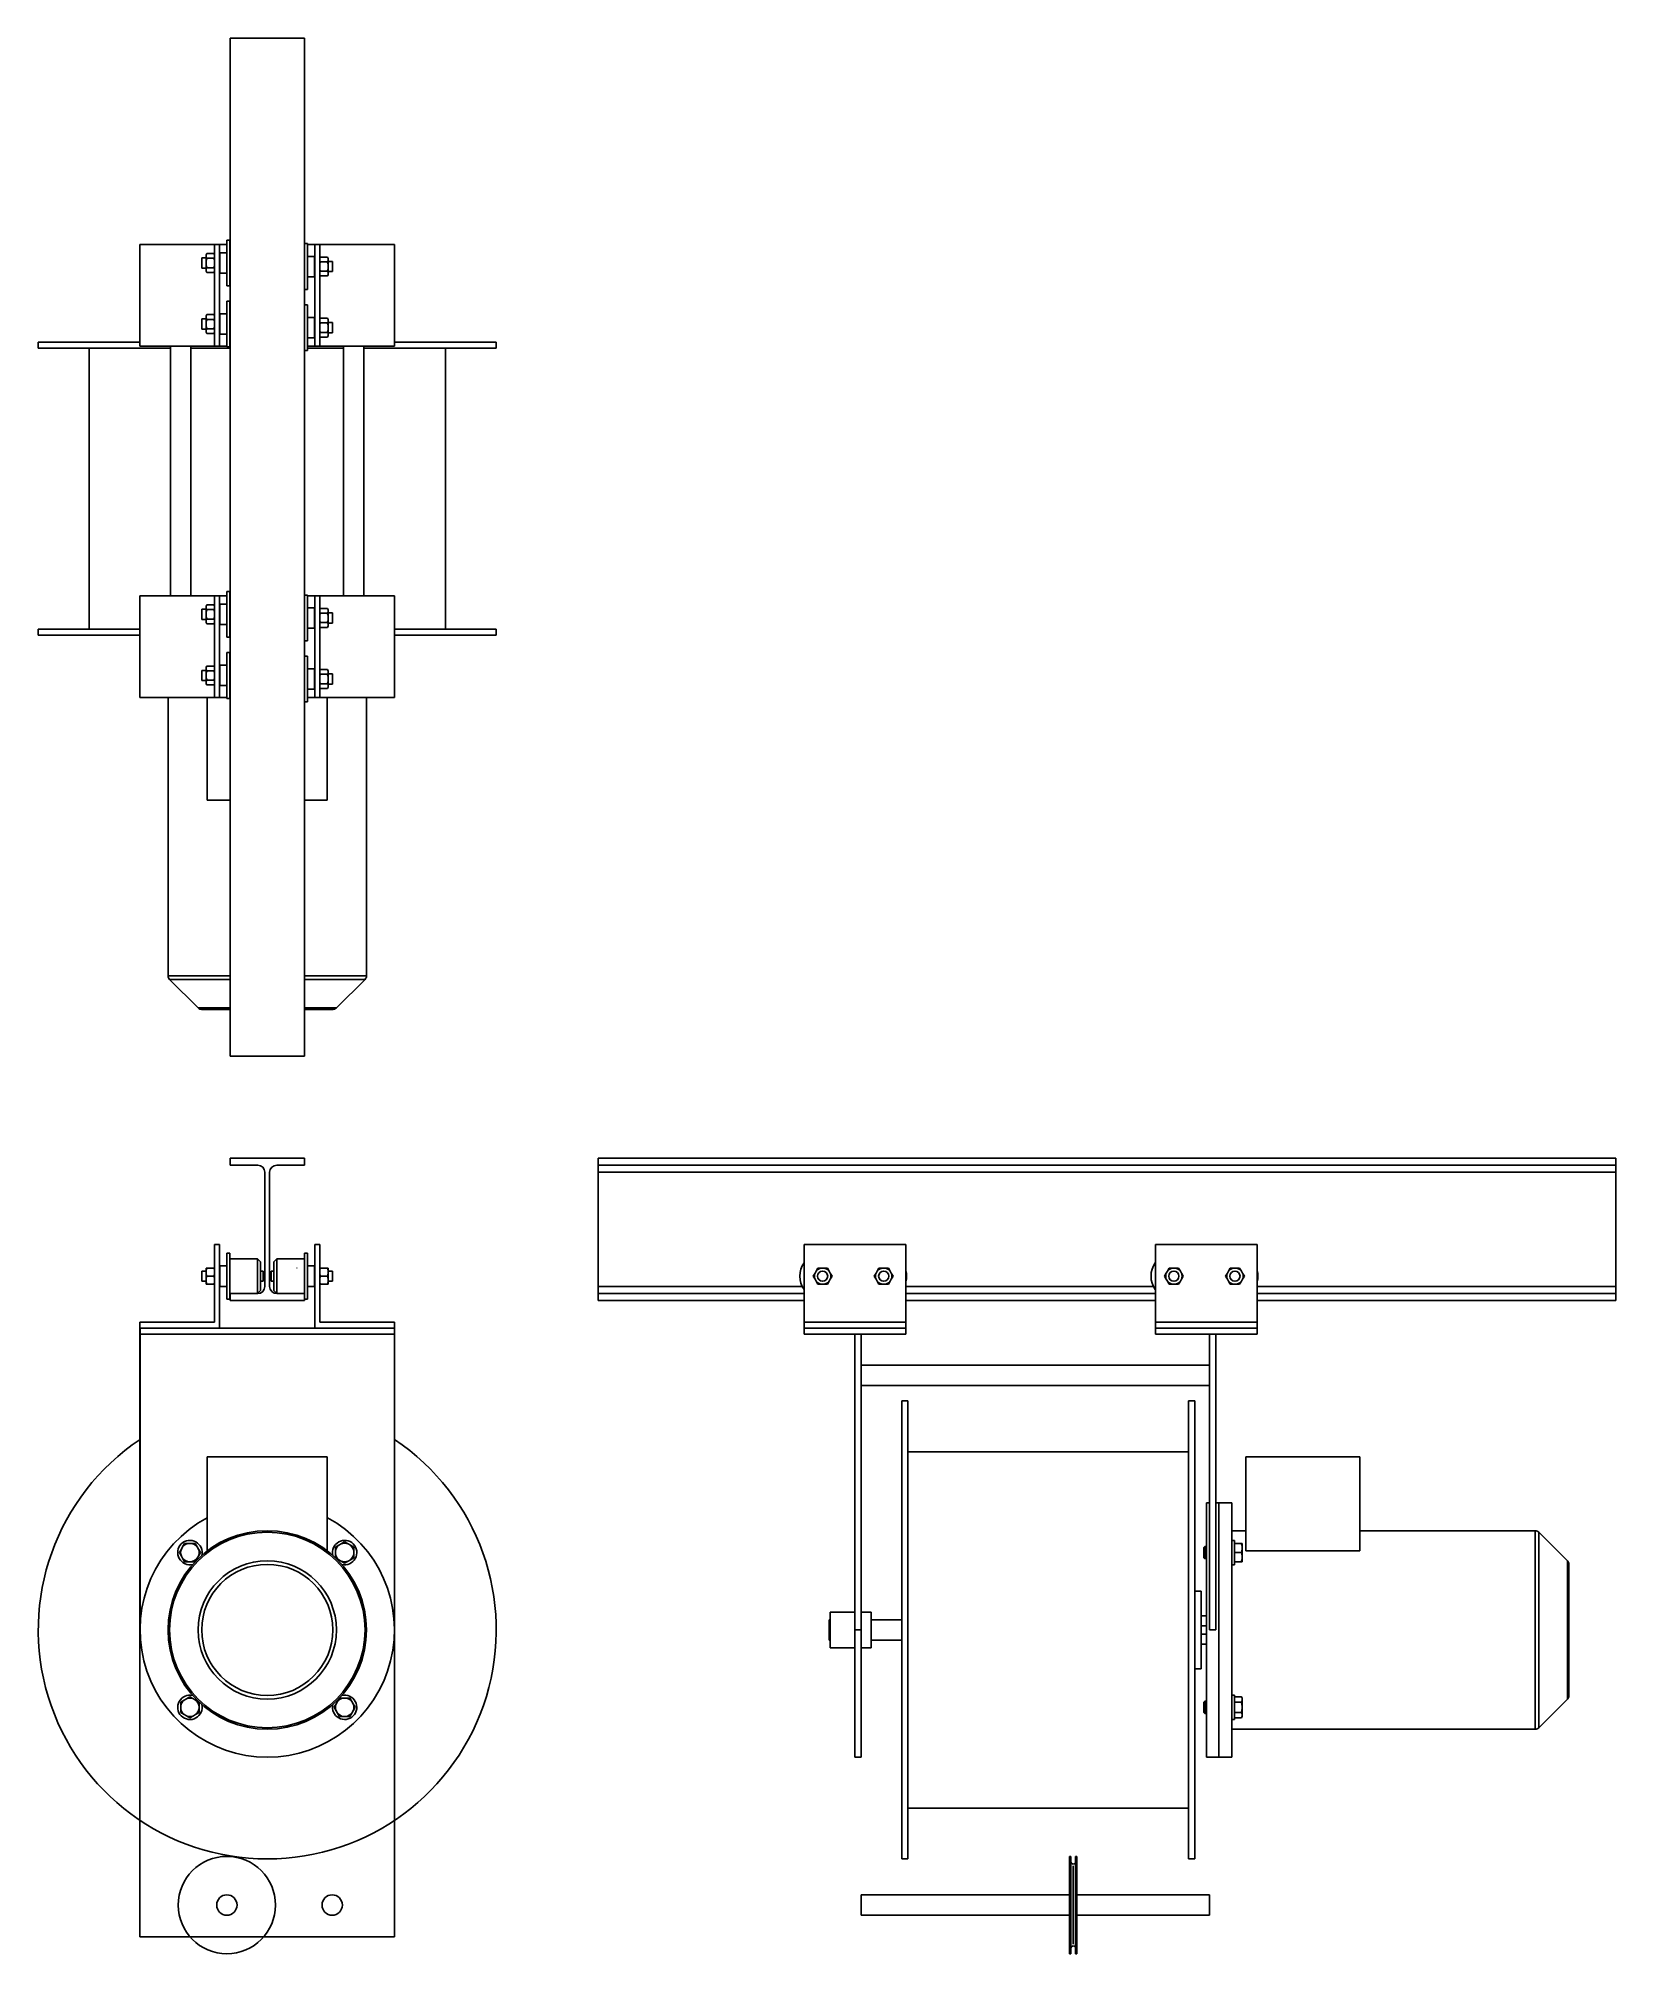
# Model space of a CAD drawing. Extents: x -8712 to 1826, y -2785 to 399.
# Drawn here: x -7304 to -5754, y -1837 to 45 of the extents above; entities that cross this region are included whole.
import ezdxf

# ---------------------------------------------------------------- set-up
doc = ezdxf.new("R2010")
doc.units = 0
doc.layers.get('0').update_dxf_attribs({"linetype": 'CONTINUOUS'})
doc.layers.add('OUTLINE', color=7, linetype='CONTINUOUS')

msp = doc.modelspace()

# ---------------------------------------------------------------- linework, layer by layer
at = {"color": 1}
for p, q in [((-7042.661373, 44.54301), (-7115.661373, 44.54301)), ((-7115.661373, 44.54301), (-7115.661373, -955.45699)), ((-7042.661373, 44.54301), (-7042.661373, -955.45699)), ((-7204.40784, -157.92607), (-7131.103369, -157.92607)), ((-7204.40784, -257.92607), (-7204.40784, -157.92607)), ((-7139.179174, -168.308752), (-7139.256903, -168.674369)), ((-7138.588551, -166.932046), (-7139.256901, -168.089662)), ((-7139.256901, -168.674361), (-7139.256901, -168.089662)), ((-7139.256901, -169.808548), (-7139.256901, -168.67437)), ((-7139.044327, -167.883802), (-7139.179174, -168.308752)), ((-7138.850917, -167.428765), (-7139.044327, -167.883802)), ((-7138.588551, -166.932046), (-7138.850917, -167.428765)), ((-7131.525251, -166.932058), (-7138.588551, -166.932058)), ((-7131.103369, -167.662768), (-7131.525251, -166.932046)), ((-7131.525251, -166.932046), (-7131.262885, -167.428765)), ((-7131.262885, -167.428765), (-7131.103369, -167.80406)), ((-7131.103369, -157.92607), (-7126.103369, -157.92607)), ((-7131.103369, -257.92607), (-7131.103369, -157.92607)), ((-7126.103369, -257.92607), (-7126.103369, -157.92607)), ((-7126.103369, -157.92607), (-7118.856901, -157.92607)), ((-7118.856901, -166.169662), (-7125.856901, -166.169662)), ((-7125.856901, -186.169662), (-7125.856901, -166.169662)), ((-7115.856901, -153.669662), (-7118.856901, -153.669662)), ((-7118.856901, -176.169662), (-7118.856901, -153.669662)), ((-7115.856901, -153.669662), (-7115.856901, -198.669662)), ((-7115.856901, -157.92607), (-7115.661373, -157.92607)), ((-7115.661373, -159.169662), (-7115.856901, -159.169662)), ((-7042.661373, -157.182479), (-7039.712312, -157.182479)), ((-7039.712312, -157.182479), (-7039.712312, -179.682479)), ((-7039.712312, -157.92607), (-7032.465844, -157.92607)), ((-7027.465844, -157.92607), (-7032.465844, -157.92607)), ((-7032.465844, -157.92607), (-7032.465844, -257.92607)), ((-6954.161373, -157.92607), (-7027.465844, -157.92607)), ((-7027.465844, -157.92607), (-7027.465844, -257.92607)), ((-6954.161373, -157.92607), (-6954.161373, -257.92607)), ((-7143.347377, -171.169662), (-7139.256901, -171.169662)), ((-7143.347377, -181.169662), (-7143.347377, -171.169662)), ((-7143.347377, -181.169662), (-7139.256901, -181.169662)), ((-7139.256903, -169.808551), (-7139.24056, -169.901872)), ((-7139.240561, -182.437454), (-7139.256903, -182.530773)), ((-7139.256903, -183.664955), (-7139.179174, -184.030572)), ((-7139.256901, -175.035466), (-7139.256901, -169.808557)), ((-7139.212587, -174.578357), (-7139.256901, -175.035466)), ((-7139.256901, -177.303858), (-7139.256901, -175.035466)), ((-7139.256901, -177.303858), (-7139.212587, -177.760967)), ((-7139.256901, -182.530767), (-7139.256901, -177.303858)), ((-7139.256901, -183.664954), (-7139.256901, -182.530777)), ((-7139.256901, -184.249662), (-7139.256901, -183.664963)), ((-7138.588551, -185.407278), (-7139.256901, -184.249662)), ((-7139.140155, -182.026066), (-7139.240561, -182.437454)), ((-7139.24056, -169.901872), (-7139.140155, -170.313257)), ((-7139.095302, -173.742893), (-7139.212587, -174.578357)), ((-7139.212587, -177.760967), (-7139.095302, -178.596436)), ((-7139.179174, -184.030572), (-7139.044327, -184.455522)), ((-7139.140155, -170.313257), (-7138.986844, -170.747036)), ((-7138.986844, -181.592288), (-7139.140155, -182.026066)), ((-7138.922499, -172.855915), (-7139.095302, -173.742893)), ((-7139.095302, -178.596436), (-7138.9225, -179.483404)), ((-7139.044327, -184.455522), (-7138.850917, -184.910559)), ((-7138.986844, -170.747036), (-7138.771721, -171.213786)), ((-7138.771721, -181.125539), (-7138.986844, -181.592288)), ((-7138.9225, -179.483404), (-7138.684386, -180.446017)), ((-7138.684386, -171.893307), (-7138.922499, -172.855915)), ((-7138.850917, -184.910559), (-7138.588551, -185.407278)), ((-7138.771721, -171.213786), (-7138.588551, -171.550388)), ((-7138.588551, -180.788936), (-7138.771721, -181.125539)), ((-7138.588551, -171.550388), (-7138.684386, -171.893307)), ((-7138.684386, -180.446017), (-7138.588551, -180.788936)), ((-7131.525251, -171.55086), (-7138.588551, -171.55086)), ((-7131.525251, -180.788464), (-7138.588551, -180.788464)), ((-7131.525251, -185.407266), (-7138.588551, -185.407266)), ((-7138.588551, -185.407278), (-7138.588551, -185.407278)), ((-7131.342081, -171.213786), (-7131.525251, -171.550388)), ((-7131.525251, -171.550388), (-7131.429416, -171.893307)), ((-7131.429416, -180.446017), (-7131.525251, -180.788936)), ((-7131.525251, -180.788936), (-7131.342081, -181.125539)), ((-7131.103369, -184.676557), (-7131.525251, -185.407278)), ((-7131.262885, -184.910559), (-7131.525251, -185.407278)), ((-7131.525251, -185.407278), (-7131.525251, -185.407278)), ((-7131.429416, -171.893307), (-7131.191303, -172.855915)), ((-7131.191302, -179.483404), (-7131.429416, -180.446017)), ((-7131.126958, -170.747036), (-7131.342081, -171.213786)), ((-7131.342081, -181.125539), (-7131.126958, -181.592288)), ((-7131.103369, -184.535264), (-7131.262885, -184.910559)), ((-7131.191303, -172.855915), (-7131.103369, -173.307273)), ((-7131.103369, -179.032052), (-7131.191302, -179.483404)), ((-7131.103369, -170.680293), (-7131.126958, -170.747036)), ((-7131.126958, -181.592288), (-7131.103369, -181.659031)), ((-7126.103369, -171.169662), (-7125.856901, -171.169662)), ((-7126.103369, -181.169662), (-7125.856901, -181.169662)), ((-7118.856901, -186.169662), (-7125.856901, -186.169662)), ((-7118.856901, -198.669662), (-7118.856901, -176.169662)), ((-7039.712312, -169.682479), (-7032.712312, -169.682479)), ((-7039.712312, -179.682479), (-7039.712312, -202.182479)), ((-7032.712312, -169.682479), (-7032.712312, -189.682479)), ((-7032.465844, -174.682479), (-7032.712312, -174.682479)), ((-7032.465844, -184.682479), (-7032.712312, -184.682479)), ((-7027.465844, -171.175584), (-7027.043962, -170.444863)), ((-7027.465844, -171.316877), (-7027.306328, -170.941582)), ((-7027.442255, -174.259853), (-7027.465844, -174.19311)), ((-7027.465844, -176.820088), (-7027.37791, -176.368736)), ((-7027.377909, -182.996225), (-7027.465844, -182.544868)), ((-7027.465844, -185.171848), (-7027.442255, -185.105104)), ((-7027.306328, -188.423376), (-7027.465844, -188.048081)), ((-7027.227132, -174.726602), (-7027.442255, -174.259853)), ((-7027.442255, -185.105104), (-7027.227132, -184.638355)), ((-7027.37791, -176.368736), (-7027.139797, -175.406123)), ((-7027.139797, -183.958834), (-7027.377909, -182.996225)), ((-7027.306328, -170.941582), (-7027.043962, -170.444863)), ((-7027.043962, -175.063205), (-7027.227132, -174.726602)), ((-7027.227132, -184.638355), (-7027.043962, -184.301752)), ((-7027.139797, -175.406123), (-7027.043962, -175.063205)), ((-7027.043962, -184.301752), (-7027.139797, -183.958834)), ((-7027.043962, -170.444863), (-7027.043962, -170.444863)), ((-7027.043962, -170.444874), (-7019.980661, -170.444874)), ((-7027.043962, -175.063676), (-7019.980661, -175.063676)), ((-7027.043962, -184.301281), (-7019.980661, -184.301281)), ((-7019.980661, -170.444863), (-7019.312312, -171.602479)), ((-7019.718295, -170.941582), (-7019.980661, -170.444863)), ((-7019.980661, -170.444863), (-7019.980661, -170.444863)), ((-7019.980661, -175.063205), (-7019.797492, -174.726602)), ((-7019.884827, -175.406123), (-7019.980661, -175.063205)), ((-7019.980661, -184.301752), (-7019.884827, -183.958834)), ((-7019.797492, -184.638355), (-7019.980661, -184.301752)), ((-7019.980661, -188.920094), (-7019.312312, -187.762479)), ((-7019.646713, -176.368736), (-7019.884827, -175.406123)), ((-7019.884827, -183.958834), (-7019.646714, -182.996225)), ((-7019.797492, -174.726602), (-7019.582368, -174.259853)), ((-7019.582368, -185.105104), (-7019.797492, -184.638355)), ((-7019.718296, -188.423376), (-7019.524886, -187.968339)), ((-7019.524886, -171.396619), (-7019.718295, -170.941582)), ((-7019.646714, -182.996225), (-7019.473911, -182.109248)), ((-7019.473911, -177.255705), (-7019.646713, -176.368736)), ((-7019.582368, -174.259853), (-7019.429058, -173.826075)), ((-7019.429058, -185.538883), (-7019.582368, -185.105104)), ((-7019.390039, -171.821569), (-7019.524886, -171.396619)), ((-7019.524886, -187.968339), (-7019.390039, -187.543389)), ((-7019.356626, -178.091174), (-7019.473911, -177.255705)), ((-7019.473911, -182.109248), (-7019.356626, -181.273784)), ((-7019.429058, -173.826075), (-7019.328652, -173.414687)), ((-7019.328653, -185.950268), (-7019.429058, -185.538883)), ((-7019.31231, -172.187185), (-7019.390039, -171.821569)), ((-7019.390039, -187.543389), (-7019.31231, -187.177772)), ((-7019.312312, -178.548283), (-7019.356626, -178.091174)), ((-7019.356626, -181.273784), (-7019.312312, -180.816674)), ((-7019.31231, -186.04359), (-7019.328653, -185.950268)), ((-7019.328652, -173.414687), (-7019.31231, -173.321367)), ((-7019.312312, -171.602479), (-7019.312312, -172.187177)), ((-7019.312312, -172.187187), (-7019.312312, -173.321364)), ((-7019.312312, -173.321373), (-7019.312312, -178.548283)), ((-7015.221836, -174.682479), (-7019.312312, -174.682479)), ((-7019.312312, -178.548283), (-7019.312312, -180.816674)), ((-7019.312312, -180.816674), (-7019.312312, -186.043584)), ((-7015.221836, -184.682479), (-7019.312312, -184.682479)), ((-7019.312312, -186.043593), (-7019.312312, -187.177771)), ((-7019.312312, -187.17778), (-7019.312312, -187.762479)), ((-7015.221836, -174.682479), (-7015.221836, -184.682479)), ((-7115.856901, -198.669662), (-7118.856901, -198.669662)), ((-7115.661373, -193.169662), (-7115.856901, -193.169662)), ((-7042.661373, -202.182479), (-7039.712312, -202.182479)), ((-7039.712312, -189.682479), (-7032.712312, -189.682479)), ((-7027.465844, -188.189373), (-7027.043962, -188.920094)), ((-7027.043962, -188.920094), (-7027.306328, -188.423376)), ((-7027.043962, -188.920083), (-7019.980661, -188.920083)), ((-7019.980661, -188.920094), (-7019.718296, -188.423376)), ((-7115.856901, -213.669662), (-7118.856901, -213.669662)), ((-7118.856901, -236.169662), (-7118.856901, -213.669662)), ((-7115.856901, -213.669662), (-7115.856901, -258.669662)), ((-7115.661373, -219.169662), (-7115.856901, -219.169662)), ((-7042.661373, -217.182479), (-7039.712312, -217.182479)), ((-7039.712312, -217.182479), (-7039.712312, -239.682479)), ((-7143.347377, -231.169662), (-7139.256901, -231.169662)), ((-7143.347377, -241.169662), (-7143.347377, -231.169662)), ((-7143.347377, -241.169662), (-7139.256901, -241.169662)), ((-7139.179174, -228.308752), (-7139.256903, -228.674369)), ((-7139.256903, -229.808551), (-7139.24056, -229.901872)), ((-7139.240561, -242.437454), (-7139.256903, -242.530773)), ((-7139.256903, -243.664955), (-7139.179174, -244.030572)), ((-7138.588551, -226.932046), (-7139.256901, -228.089662)), ((-7139.256901, -228.674361), (-7139.256901, -228.089662)), ((-7139.256901, -229.808548), (-7139.256901, -228.67437)), ((-7139.256901, -235.035466), (-7139.256901, -229.808557)), ((-7139.212587, -234.578357), (-7139.256901, -235.035466)), ((-7139.256901, -237.303858), (-7139.256901, -235.035466)), ((-7139.256901, -237.303858), (-7139.212587, -237.760967)), ((-7139.256901, -242.530767), (-7139.256901, -237.303858)), ((-7139.256901, -243.664954), (-7139.256901, -242.530777)), ((-7139.256901, -244.249662), (-7139.256901, -243.664963)), ((-7138.588551, -245.407278), (-7139.256901, -244.249662)), ((-7139.140155, -242.026066), (-7139.240561, -242.437454)), ((-7139.24056, -229.901872), (-7139.140155, -230.313257)), ((-7139.095302, -233.742893), (-7139.212587, -234.578357)), ((-7139.212587, -237.760967), (-7139.095302, -238.596436)), ((-7139.044327, -227.883802), (-7139.179174, -228.308752)), ((-7139.179174, -244.030572), (-7139.044327, -244.455522)), ((-7139.140155, -230.313257), (-7138.986844, -230.747036)), ((-7138.986844, -241.592288), (-7139.140155, -242.026066)), ((-7138.922499, -232.855915), (-7139.095302, -233.742893)), ((-7139.095302, -238.596436), (-7138.9225, -239.483404)), ((-7138.850917, -227.428765), (-7139.044327, -227.883802)), ((-7139.044327, -244.455522), (-7138.850917, -244.910559)), ((-7138.986844, -230.747036), (-7138.771721, -231.213786)), ((-7138.771721, -241.125539), (-7138.986844, -241.592288)), ((-7138.9225, -239.483404), (-7138.684386, -240.446017)), ((-7138.684386, -231.893307), (-7138.922499, -232.855915)), ((-7138.588551, -226.932046), (-7138.850917, -227.428765)), ((-7138.771721, -231.213786), (-7138.588551, -231.550388)), ((-7138.588551, -240.788936), (-7138.771721, -241.125539)), ((-7138.588551, -231.550388), (-7138.684386, -231.893307)), ((-7138.684386, -240.446017), (-7138.588551, -240.788936)), ((-7131.525251, -226.932058), (-7138.588551, -226.932058)), ((-7131.525251, -231.55086), (-7138.588551, -231.55086)), ((-7131.525251, -240.788464), (-7138.588551, -240.788464)), ((-7131.103369, -227.662768), (-7131.525251, -226.932046)), ((-7131.525251, -226.932046), (-7131.262885, -227.428765)), ((-7131.342081, -231.213786), (-7131.525251, -231.550388)), ((-7131.525251, -231.550388), (-7131.429416, -231.893307)), ((-7131.429416, -240.446017), (-7131.525251, -240.788936)), ((-7131.525251, -240.788936), (-7131.342081, -241.125539)), ((-7131.429416, -231.893307), (-7131.191303, -232.855915)), ((-7131.191302, -239.483404), (-7131.429416, -240.446017)), ((-7131.126958, -230.747036), (-7131.342081, -231.213786)), ((-7131.342081, -241.125539), (-7131.126958, -241.592288)), ((-7131.262885, -227.428765), (-7131.103369, -227.80406)), ((-7131.103369, -244.535264), (-7131.262885, -244.910559)), ((-7131.191303, -232.855915), (-7131.103369, -233.307273)), ((-7131.103369, -239.032052), (-7131.191302, -239.483404)), ((-7131.103369, -230.680293), (-7131.126958, -230.747036)), ((-7131.126958, -241.592288), (-7131.103369, -241.659031)), ((-7126.103369, -231.169662), (-7125.856901, -231.169662)), ((-7126.103369, -241.169662), (-7125.856901, -241.169662)), ((-7118.856901, -226.169662), (-7125.856901, -226.169662)), ((-7125.856901, -246.169662), (-7125.856901, -226.169662)), ((-7118.856901, -258.669662), (-7118.856901, -236.169662)), ((-7039.712312, -229.682479), (-7032.712312, -229.682479)), ((-7039.712312, -239.682479), (-7039.712312, -262.182479)), ((-7032.712312, -229.682479), (-7032.712312, -249.682479)), ((-7032.465844, -234.682479), (-7032.712312, -234.682479)), ((-7027.465844, -231.175584), (-7027.043962, -230.444863)), ((-7027.465844, -231.316877), (-7027.306328, -230.941582)), ((-7027.442255, -234.259853), (-7027.465844, -234.19311)), ((-7027.465844, -236.820088), (-7027.37791, -236.368736)), ((-7027.377909, -242.996225), (-7027.465844, -242.544868)), ((-7027.227132, -234.726602), (-7027.442255, -234.259853)), ((-7027.37791, -236.368736), (-7027.139797, -235.406123)), ((-7027.139797, -243.958834), (-7027.377909, -242.996225)), ((-7027.306328, -230.941582), (-7027.043962, -230.444863)), ((-7027.043962, -235.063205), (-7027.227132, -234.726602)), ((-7027.227132, -244.638355), (-7027.043962, -244.301752)), ((-7027.139797, -235.406123), (-7027.043962, -235.063205)), ((-7027.043962, -244.301752), (-7027.139797, -243.958834)), ((-7027.043962, -230.444863), (-7027.043962, -230.444863)), ((-7027.043962, -230.444874), (-7019.980661, -230.444874)), ((-7027.043962, -235.063676), (-7019.980661, -235.063676)), ((-7027.043962, -244.301281), (-7019.980661, -244.301281)), ((-7019.980661, -230.444863), (-7019.312312, -231.602479)), ((-7019.718295, -230.941582), (-7019.980661, -230.444863)), ((-7019.980661, -230.444863), (-7019.980661, -230.444863)), ((-7019.980661, -235.063205), (-7019.797492, -234.726602)), ((-7019.884827, -235.406123), (-7019.980661, -235.063205)), ((-7019.980661, -244.301752), (-7019.884827, -243.958834)), ((-7019.797492, -244.638355), (-7019.980661, -244.301752)), ((-7019.646713, -236.368736), (-7019.884827, -235.406123)), ((-7019.884827, -243.958834), (-7019.646714, -242.996225)), ((-7019.797492, -234.726602), (-7019.582368, -234.259853)), ((-7019.524886, -231.396619), (-7019.718295, -230.941582)), ((-7019.646714, -242.996225), (-7019.473911, -242.109248)), ((-7019.473911, -237.255705), (-7019.646713, -236.368736)), ((-7019.582368, -234.259853), (-7019.429058, -233.826075)), ((-7019.390039, -231.821569), (-7019.524886, -231.396619)), ((-7019.356626, -238.091174), (-7019.473911, -237.255705)), ((-7019.473911, -242.109248), (-7019.356626, -241.273784)), ((-7019.429058, -233.826075), (-7019.328652, -233.414687)), ((-7019.31231, -232.187185), (-7019.390039, -231.821569)), ((-7019.312312, -238.548283), (-7019.356626, -238.091174)), ((-7019.356626, -241.273784), (-7019.312312, -240.816674)), ((-7019.328652, -233.414687), (-7019.31231, -233.321367)), ((-7019.312312, -231.602479), (-7019.312312, -232.187177)), ((-7019.312312, -232.187187), (-7019.312312, -233.321364)), ((-7019.312312, -233.321373), (-7019.312312, -238.548283)), ((-7015.221836, -234.682479), (-7019.312312, -234.682479)), ((-7019.312312, -238.548283), (-7019.312312, -240.816674)), ((-7019.312312, -240.816674), (-7019.312312, -246.043584)), ((-7015.221836, -234.682479), (-7015.221836, -244.682479)), ((-7304.161373, -253.92607), (-7204.40784, -253.92607)), ((-7304.161373, -253.92607), (-7304.161373, -259.92607)), ((-7174.161373, -259.92607), (-7304.161373, -259.92607)), ((-7254.161373, -535.820408), (-7254.161373, -259.926071)), ((-7204.40784, -257.92607), (-7131.103369, -257.92607)), ((-7174.161373, -257.92607), (-7174.161373, -503.087865)), ((-7154.161373, -257.92607), (-7154.161373, -503.087865)), ((-7115.661373, -259.92607), (-7154.161373, -259.92607)), ((-7138.850917, -244.910559), (-7138.588551, -245.407278)), ((-7131.525251, -245.407266), (-7138.588551, -245.407266)), ((-7138.588551, -245.407278), (-7138.588551, -245.407278)), ((-7131.103369, -244.676557), (-7131.525251, -245.407278)), ((-7131.262885, -244.910559), (-7131.525251, -245.407278)), ((-7131.525251, -245.407278), (-7131.525251, -245.407278)), ((-7131.103369, -257.92607), (-7126.103369, -257.92607)), ((-7126.103369, -257.92607), (-7118.856901, -257.92607)), ((-7118.856901, -246.169662), (-7125.856901, -246.169662)), ((-7115.856901, -258.669662), (-7118.856901, -258.669662)), ((-7115.661373, -253.169662), (-7115.856901, -253.169662)), ((-7115.856901, -257.92607), (-7115.661373, -257.92607)), ((-7042.661373, -262.182479), (-7039.712312, -262.182479)), ((-7039.712312, -249.682479), (-7032.712312, -249.682479)), ((-7039.712312, -257.92607), (-7032.465844, -257.92607)), ((-7004.161373, -259.92607), (-7039.712312, -259.92607)), ((-7032.465844, -244.682479), (-7032.712312, -244.682479)), ((-7027.465844, -257.92607), (-7032.465844, -257.92607)), ((-7027.465844, -245.171848), (-7027.442255, -245.105104)), ((-7027.306328, -248.423376), (-7027.465844, -248.048081)), ((-7027.465844, -248.189373), (-7027.043962, -248.920094)), ((-6954.161373, -257.92607), (-7027.465844, -257.92607)), ((-7027.442255, -245.105104), (-7027.227132, -244.638355)), ((-7027.043962, -248.920094), (-7027.306328, -248.423376)), ((-7027.043962, -248.920083), (-7019.980661, -248.920083)), ((-7019.980661, -248.920094), (-7019.312312, -247.762479)), ((-7019.980661, -248.920094), (-7019.718296, -248.423376)), ((-7019.582368, -245.105104), (-7019.797492, -244.638355)), ((-7019.718296, -248.423376), (-7019.524886, -247.968339)), ((-7019.429058, -245.538883), (-7019.582368, -245.105104)), ((-7019.524886, -247.968339), (-7019.390039, -247.543389)), ((-7019.328653, -245.950268), (-7019.429058, -245.538883)), ((-7019.390039, -247.543389), (-7019.31231, -247.177772)), ((-7019.31231, -246.04359), (-7019.328653, -245.950268)), ((-7015.221836, -244.682479), (-7019.312312, -244.682479)), ((-7019.312312, -246.043593), (-7019.312312, -247.177771)), ((-7019.312312, -247.17778), (-7019.312312, -247.762479)), ((-7004.161373, -257.92607), (-7004.161373, -503.087865)), ((-6984.161373, -257.92607), (-6984.161373, -503.087865)), ((-6854.161373, -259.92607), (-6984.161373, -259.92607)), ((-6954.161373, -253.92607), (-6854.161373, -253.92607)), ((-6904.161373, -535.820408), (-6904.161373, -259.926071)), ((-6854.161373, -253.92607), (-6854.161373, -259.92607)), ((-7204.40784, -503.087865), (-7131.103369, -503.087865)), ((-7204.40784, -603.087865), (-7204.40784, -503.087865)), ((-7131.103369, -503.087865), (-7126.103369, -503.087865)), ((-7131.103369, -603.087865), (-7131.103369, -503.087865)), ((-7126.103369, -603.087865), (-7126.103369, -503.087865)), ((-7126.103369, -503.087865), (-7118.856901, -503.087865)), ((-7115.856901, -498.831457), (-7118.856901, -498.831457)), ((-7118.856901, -521.331457), (-7118.856901, -498.831457)), ((-7115.856901, -498.831457), (-7115.856901, -543.831457)), ((-7115.856901, -503.087865), (-7115.661373, -503.087865)), ((-7115.661373, -504.331457), (-7115.856901, -504.331457)), ((-7042.661373, -502.344273), (-7039.712312, -502.344273)), ((-7039.712312, -502.344273), (-7039.712312, -524.844273)), ((-7039.712312, -503.087865), (-7032.465844, -503.087865)), ((-7027.465844, -503.087865), (-7032.465844, -503.087865)), ((-7032.465844, -503.087865), (-7032.465844, -603.087865)), ((-6954.161373, -503.087865), (-7027.465844, -503.087865)), ((-7027.465844, -503.087865), (-7027.465844, -603.087865)), ((-6954.161373, -503.087865), (-6954.161373, -603.087865)), ((-7143.347377, -516.331457), (-7139.256901, -516.331457)), ((-7143.347377, -526.331457), (-7143.347377, -516.331457)), ((-7143.347377, -526.331457), (-7139.256901, -526.331457)), ((-7139.179174, -513.470547), (-7139.256903, -513.836163)), ((-7139.256903, -514.970345), (-7139.24056, -515.063667)), ((-7138.588551, -512.093841), (-7139.256901, -513.251457)), ((-7139.256901, -513.836155), (-7139.256901, -513.251457)), ((-7139.256901, -514.970342), (-7139.256901, -513.836165)), ((-7139.256901, -520.197261), (-7139.256901, -514.970351)), ((-7139.212587, -519.740152), (-7139.256901, -520.197261)), ((-7139.256901, -522.465652), (-7139.256901, -520.197261)), ((-7139.256901, -522.465652), (-7139.212587, -522.922762)), ((-7139.256901, -527.692562), (-7139.256901, -522.465652)), ((-7139.24056, -515.063667), (-7139.140155, -515.475052)), ((-7139.095302, -518.904687), (-7139.212587, -519.740152)), ((-7139.212587, -522.922762), (-7139.095302, -523.75823)), ((-7139.044327, -513.045597), (-7139.179174, -513.470547)), ((-7139.140155, -515.475052), (-7138.986844, -515.908831)), ((-7138.986844, -526.754082), (-7139.140155, -527.18786)), ((-7138.922499, -518.01771), (-7139.095302, -518.904687)), ((-7139.095302, -523.75823), (-7138.9225, -524.645199)), ((-7138.850917, -512.590559), (-7139.044327, -513.045597)), ((-7138.986844, -515.908831), (-7138.771721, -516.37558)), ((-7138.771721, -526.287333), (-7138.986844, -526.754082)), ((-7138.9225, -524.645199), (-7138.684386, -525.607812)), ((-7138.684386, -517.055102), (-7138.922499, -518.01771)), ((-7138.588551, -512.093841), (-7138.850917, -512.590559)), ((-7138.771721, -516.37558), (-7138.588551, -516.712183)), ((-7138.588551, -525.95073), (-7138.771721, -526.287333)), ((-7138.588551, -516.712183), (-7138.684386, -517.055102)), ((-7138.684386, -525.607812), (-7138.588551, -525.95073)), ((-7131.525251, -512.093852), (-7138.588551, -512.093852)), ((-7131.525251, -516.712654), (-7138.588551, -516.712654)), ((-7131.525251, -525.950259), (-7138.588551, -525.950259)), ((-7131.103369, -512.824562), (-7131.525251, -512.093841)), ((-7131.525251, -512.093841), (-7131.262885, -512.590559)), ((-7131.342081, -516.37558), (-7131.525251, -516.712183)), ((-7131.525251, -516.712183), (-7131.429416, -517.055102)), ((-7131.429416, -525.607812), (-7131.525251, -525.95073)), ((-7131.525251, -525.95073), (-7131.342081, -526.287333)), ((-7131.429416, -517.055102), (-7131.191303, -518.01771)), ((-7131.191302, -524.645199), (-7131.429416, -525.607812)), ((-7131.126958, -515.908831), (-7131.342081, -516.37558)), ((-7131.342081, -526.287333), (-7131.126958, -526.754082)), ((-7131.262885, -512.590559), (-7131.103369, -512.965855)), ((-7131.191303, -518.01771), (-7131.103369, -518.469067)), ((-7131.103369, -524.193847), (-7131.191302, -524.645199)), ((-7131.103369, -515.842088), (-7131.126958, -515.908831)), ((-7131.126958, -526.754082), (-7131.103369, -526.820826)), ((-7126.103369, -516.331457), (-7125.856901, -516.331457)), ((-7126.103369, -526.331457), (-7125.856901, -526.331457)), ((-7118.856901, -511.331457), (-7125.856901, -511.331457)), ((-7125.856901, -531.331457), (-7125.856901, -511.331457)), ((-7118.856901, -543.831457), (-7118.856901, -521.331457)), ((-7039.712312, -514.844273), (-7032.712312, -514.844273)), ((-7039.712312, -524.844273), (-7039.712312, -547.344273)), ((-7032.712312, -514.844273), (-7032.712312, -534.844273)), ((-7032.465844, -519.844273), (-7032.712312, -519.844273)), ((-7027.465844, -516.337379), (-7027.043962, -515.606657)), ((-7027.465844, -516.478671), (-7027.306328, -516.103376)), ((-7027.442255, -519.421647), (-7027.465844, -519.354904)), ((-7027.465844, -521.981883), (-7027.37791, -521.530531)), ((-7027.227132, -519.888396), (-7027.442255, -519.421647)), ((-7027.37791, -521.530531), (-7027.139797, -520.567918)), ((-7027.306328, -516.103376), (-7027.043962, -515.606657)), ((-7027.043962, -520.224999), (-7027.227132, -519.888396)), ((-7027.139797, -520.567918), (-7027.043962, -520.224999)), ((-7027.043962, -515.606657), (-7027.043962, -515.606657)), ((-7027.043962, -515.606669), (-7019.980661, -515.606669)), ((-7027.043962, -520.225471), (-7019.980661, -520.225471)), ((-7019.980661, -515.606657), (-7019.312312, -516.764273)), ((-7019.718295, -516.103376), (-7019.980661, -515.606657)), ((-7019.980661, -515.606657), (-7019.980661, -515.606657)), ((-7019.980661, -520.224999), (-7019.797492, -519.888396)), ((-7019.884827, -520.567918), (-7019.980661, -520.224999)), ((-7019.646713, -521.530531), (-7019.884827, -520.567918)), ((-7019.797492, -519.888396), (-7019.582368, -519.421647)), ((-7019.524886, -516.558413), (-7019.718295, -516.103376)), ((-7019.473911, -522.417499), (-7019.646713, -521.530531)), ((-7019.582368, -519.421647), (-7019.429058, -518.987869)), ((-7019.390039, -516.983363), (-7019.524886, -516.558413)), ((-7019.356626, -523.252968), (-7019.473911, -522.417499)), ((-7019.473911, -527.271043), (-7019.356626, -526.435578)), ((-7019.429058, -518.987869), (-7019.328652, -518.576481)), ((-7019.31231, -517.34898), (-7019.390039, -516.983363)), ((-7019.312312, -523.710077), (-7019.356626, -523.252968)), ((-7019.356626, -526.435578), (-7019.312312, -525.978469)), ((-7019.328652, -518.576481), (-7019.31231, -518.483162)), ((-7019.312312, -516.764273), (-7019.312312, -517.348972)), ((-7019.312312, -517.348981), (-7019.312312, -518.483159)), ((-7019.312312, -518.483168), (-7019.312312, -523.710077)), ((-7015.221836, -519.844273), (-7019.312312, -519.844273)), ((-7019.312312, -523.710077), (-7019.312312, -525.978469)), ((-7019.312312, -525.978469), (-7019.312312, -531.205378)), ((-7015.221836, -519.844273), (-7015.221836, -529.844273)), ((-7304.161373, -535.820408), (-7204.40784, -535.820408)), ((-7304.161373, -541.820408), (-7304.161373, -535.820408)), ((-7204.40784, -541.820408), (-7304.161373, -541.820408)), ((-7139.240561, -527.599248), (-7139.256903, -527.692568)), ((-7139.256903, -528.82675), (-7139.179174, -529.192367)), ((-7139.256901, -528.826749), (-7139.256901, -527.692571)), ((-7139.256901, -529.411457), (-7139.256901, -528.826758)), ((-7138.588551, -530.569072), (-7139.256901, -529.411457)), ((-7139.140155, -527.18786), (-7139.240561, -527.599248)), ((-7139.179174, -529.192367), (-7139.044327, -529.617317)), ((-7139.044327, -529.617317), (-7138.850917, -530.072353)), ((-7138.850917, -530.072353), (-7138.588551, -530.569072)), ((-7131.525251, -530.569061), (-7138.588551, -530.569061)), ((-7138.588551, -530.569072), (-7138.588551, -530.569072)), ((-7131.103369, -529.838351), (-7131.525251, -530.569072)), ((-7131.262885, -530.072353), (-7131.525251, -530.569072)), ((-7131.525251, -530.569072), (-7131.525251, -530.569072)), ((-7131.103369, -529.697059), (-7131.262885, -530.072353)), ((-7118.856901, -531.331457), (-7125.856901, -531.331457)), ((-7115.856901, -543.831457), (-7118.856901, -543.831457)), ((-7115.661373, -538.331457), (-7115.856901, -538.331457)), ((-7039.712312, -534.844273), (-7032.712312, -534.844273)), ((-7032.465844, -529.844273), (-7032.712312, -529.844273)), ((-7027.377909, -528.15802), (-7027.465844, -527.706663)), ((-7027.465844, -530.333642), (-7027.442255, -530.266899)), ((-7027.306328, -533.58517), (-7027.465844, -533.209875)), ((-7027.465844, -533.351167), (-7027.043962, -534.081889)), ((-7027.442255, -530.266899), (-7027.227132, -529.80015)), ((-7027.139797, -529.120628), (-7027.377909, -528.15802)), ((-7027.043962, -534.081889), (-7027.306328, -533.58517)), ((-7027.227132, -529.80015), (-7027.043962, -529.463547)), ((-7027.043962, -529.463547), (-7027.139797, -529.120628)), ((-7027.043962, -529.463075), (-7019.980661, -529.463075)), ((-7027.043962, -534.081877), (-7019.980661, -534.081877)), ((-7019.980661, -529.463547), (-7019.884827, -529.120628)), ((-7019.797492, -529.80015), (-7019.980661, -529.463547)), ((-7019.980661, -534.081889), (-7019.312312, -532.924273)), ((-7019.980661, -534.081889), (-7019.718296, -533.58517)), ((-7019.884827, -529.120628), (-7019.646714, -528.15802)), ((-7019.582368, -530.266899), (-7019.797492, -529.80015)), ((-7019.718296, -533.58517), (-7019.524886, -533.130133)), ((-7019.646714, -528.15802), (-7019.473911, -527.271043)), ((-7019.429058, -530.700678), (-7019.582368, -530.266899)), ((-7019.524886, -533.130133), (-7019.390039, -532.705183)), ((-7019.328653, -531.112063), (-7019.429058, -530.700678)), ((-7019.390039, -532.705183), (-7019.31231, -532.339566)), ((-7019.31231, -531.205384), (-7019.328653, -531.112063)), ((-7015.221836, -529.844273), (-7019.312312, -529.844273)), ((-7019.312312, -531.205387), (-7019.312312, -532.339565)), ((-7019.312312, -532.339574), (-7019.312312, -532.924273)), ((-6954.161373, -535.820408), (-6854.161373, -535.820408)), ((-6854.161373, -541.820408), (-6954.161373, -541.820408)), ((-6854.161373, -541.820408), (-6854.161373, -535.820408)), ((-7115.856901, -558.831457), (-7118.856901, -558.831457)), ((-7118.856901, -581.331457), (-7118.856901, -558.831457)), ((-7115.856901, -558.831457), (-7115.856901, -603.831457)), ((-7115.661373, -564.331457), (-7115.856901, -564.331457)), ((-7042.661373, -547.344273), (-7039.712312, -547.344273)), ((-7042.661373, -562.344273), (-7039.712312, -562.344273)), ((-7039.712312, -562.344273), (-7039.712312, -584.844273)), ((-7143.347377, -576.331457), (-7139.256901, -576.331457)), ((-7143.347377, -586.331457), (-7143.347377, -576.331457)), ((-7139.179174, -573.470547), (-7139.256903, -573.836163)), ((-7139.256903, -574.970345), (-7139.24056, -575.063667)), ((-7138.588551, -572.093841), (-7139.256901, -573.251457)), ((-7139.256901, -573.836155), (-7139.256901, -573.251457)), ((-7139.256901, -574.970342), (-7139.256901, -573.836165)), ((-7139.256901, -580.197261), (-7139.256901, -574.970351)), ((-7139.212587, -579.740152), (-7139.256901, -580.197261)), ((-7139.256901, -582.465652), (-7139.256901, -580.197261)), ((-7139.256901, -582.465652), (-7139.212587, -582.922762)), ((-7139.256901, -587.692562), (-7139.256901, -582.465652)), ((-7139.24056, -575.063667), (-7139.140155, -575.475052)), ((-7139.095302, -578.904687), (-7139.212587, -579.740152)), ((-7139.212587, -582.922762), (-7139.095302, -583.75823)), ((-7139.044327, -573.045597), (-7139.179174, -573.470547)), ((-7139.140155, -575.475052), (-7138.986844, -575.908831)), ((-7138.922499, -578.01771), (-7139.095302, -578.904687)), ((-7138.850917, -572.590559), (-7139.044327, -573.045597)), ((-7138.986844, -575.908831), (-7138.771721, -576.37558)), ((-7138.684386, -577.055102), (-7138.922499, -578.01771)), ((-7138.588551, -572.093841), (-7138.850917, -572.590559)), ((-7138.771721, -576.37558), (-7138.588551, -576.712183)), ((-7138.588551, -576.712183), (-7138.684386, -577.055102)), ((-7131.525251, -572.093852), (-7138.588551, -572.093852)), ((-7131.525251, -576.712654), (-7138.588551, -576.712654)), ((-7131.103369, -572.824562), (-7131.525251, -572.093841)), ((-7131.525251, -572.093841), (-7131.262885, -572.590559)), ((-7131.342081, -576.37558), (-7131.525251, -576.712183)), ((-7131.525251, -576.712183), (-7131.429416, -577.055102)), ((-7131.429416, -577.055102), (-7131.191303, -578.01771)), ((-7131.126958, -575.908831), (-7131.342081, -576.37558)), ((-7131.262885, -572.590559), (-7131.103369, -572.965855)), ((-7131.191303, -578.01771), (-7131.103369, -578.469067)), ((-7131.103369, -575.842088), (-7131.126958, -575.908831)), ((-7126.103369, -576.331457), (-7125.856901, -576.331457)), ((-7118.856901, -571.331457), (-7125.856901, -571.331457)), ((-7125.856901, -591.331457), (-7125.856901, -571.331457)), ((-7118.856901, -603.831457), (-7118.856901, -581.331457)), ((-7039.712312, -574.844273), (-7032.712312, -574.844273)), ((-7032.712312, -574.844273), (-7032.712312, -594.844273)), ((-7032.465844, -579.844273), (-7032.712312, -579.844273)), ((-7027.465844, -576.337379), (-7027.043962, -575.606657)), ((-7027.465844, -576.478671), (-7027.306328, -576.103376)), ((-7027.442255, -579.421647), (-7027.465844, -579.354904)), ((-7027.465844, -581.981883), (-7027.37791, -581.530531)), ((-7027.227132, -579.888396), (-7027.442255, -579.421647)), ((-7027.37791, -581.530531), (-7027.139797, -580.567918)), ((-7027.306328, -576.103376), (-7027.043962, -575.606657)), ((-7027.043962, -580.224999), (-7027.227132, -579.888396)), ((-7027.139797, -580.567918), (-7027.043962, -580.224999)), ((-7027.043962, -575.606657), (-7027.043962, -575.606657)), ((-7027.043962, -575.606669), (-7019.980661, -575.606669)), ((-7027.043962, -580.225471), (-7019.980661, -580.225471)), ((-7019.980661, -575.606657), (-7019.312312, -576.764273)), ((-7019.718295, -576.103376), (-7019.980661, -575.606657)), ((-7019.980661, -575.606657), (-7019.980661, -575.606657)), ((-7019.980661, -580.224999), (-7019.797492, -579.888396)), ((-7019.884827, -580.567918), (-7019.980661, -580.224999)), ((-7019.646713, -581.530531), (-7019.884827, -580.567918)), ((-7019.797492, -579.888396), (-7019.582368, -579.421647)), ((-7019.524886, -576.558413), (-7019.718295, -576.103376)), ((-7019.473911, -582.417499), (-7019.646713, -581.530531)), ((-7019.582368, -579.421647), (-7019.429058, -578.987869)), ((-7019.390039, -576.983363), (-7019.524886, -576.558413)), ((-7019.356626, -583.252968), (-7019.473911, -582.417499)), ((-7019.429058, -578.987869), (-7019.328652, -578.576481)), ((-7019.31231, -577.34898), (-7019.390039, -576.983363)), ((-7019.312312, -583.710077), (-7019.356626, -583.252968)), ((-7019.328652, -578.576481), (-7019.31231, -578.483162)), ((-7019.312312, -576.764273), (-7019.312312, -577.348972)), ((-7019.312312, -577.348981), (-7019.312312, -578.483159)), ((-7019.312312, -578.483168), (-7019.312312, -583.710077)), ((-7015.221836, -579.844273), (-7019.312312, -579.844273)), ((-7015.221836, -579.844273), (-7015.221836, -589.844273)), ((-7143.347377, -586.331457), (-7139.256901, -586.331457)), ((-7139.240561, -587.599248), (-7139.256903, -587.692568)), ((-7139.256903, -588.82675), (-7139.179174, -589.192367)), ((-7139.256901, -588.826749), (-7139.256901, -587.692571)), ((-7139.256901, -589.411457), (-7139.256901, -588.826758)), ((-7138.588551, -590.569072), (-7139.256901, -589.411457)), ((-7139.140155, -587.18786), (-7139.240561, -587.599248)), ((-7139.179174, -589.192367), (-7139.044327, -589.617317)), ((-7138.986844, -586.754082), (-7139.140155, -587.18786)), ((-7139.095302, -583.75823), (-7138.9225, -584.645199)), ((-7139.044327, -589.617317), (-7138.850917, -590.072353)), ((-7138.771721, -586.287333), (-7138.986844, -586.754082)), ((-7138.9225, -584.645199), (-7138.684386, -585.607812)), ((-7138.850917, -590.072353), (-7138.588551, -590.569072)), ((-7138.588551, -585.95073), (-7138.771721, -586.287333)), ((-7138.684386, -585.607812), (-7138.588551, -585.95073)), ((-7131.525251, -585.950259), (-7138.588551, -585.950259)), ((-7131.525251, -590.569061), (-7138.588551, -590.569061)), ((-7138.588551, -590.569072), (-7138.588551, -590.569072)), ((-7131.429416, -585.607812), (-7131.525251, -585.95073)), ((-7131.525251, -585.95073), (-7131.342081, -586.287333)), ((-7131.103369, -589.838351), (-7131.525251, -590.569072)), ((-7131.262885, -590.072353), (-7131.525251, -590.569072)), ((-7131.525251, -590.569072), (-7131.525251, -590.569072)), ((-7131.191302, -584.645199), (-7131.429416, -585.607812)), ((-7131.342081, -586.287333), (-7131.126958, -586.754082)), ((-7131.103369, -589.697059), (-7131.262885, -590.072353)), ((-7131.103369, -584.193847), (-7131.191302, -584.645199)), ((-7131.126958, -586.754082), (-7131.103369, -586.820826)), ((-7126.103369, -586.331457), (-7125.856901, -586.331457)), ((-7118.856901, -591.331457), (-7125.856901, -591.331457)), ((-7115.661373, -598.331457), (-7115.856901, -598.331457)), ((-7039.712312, -584.844273), (-7039.712312, -607.344273)), ((-7039.712312, -594.844273), (-7032.712312, -594.844273)), ((-7032.465844, -589.844273), (-7032.712312, -589.844273)), ((-7027.377909, -588.15802), (-7027.465844, -587.706663)), ((-7027.465844, -590.333642), (-7027.442255, -590.266899)), ((-7027.306328, -593.58517), (-7027.465844, -593.209875)), ((-7027.465844, -593.351167), (-7027.043962, -594.081889)), ((-7027.442255, -590.266899), (-7027.227132, -589.80015)), ((-7027.139797, -589.120628), (-7027.377909, -588.15802)), ((-7027.043962, -594.081889), (-7027.306328, -593.58517)), ((-7027.227132, -589.80015), (-7027.043962, -589.463547)), ((-7027.043962, -589.463547), (-7027.139797, -589.120628)), ((-7027.043962, -589.463075), (-7019.980661, -589.463075)), ((-7027.043962, -594.081877), (-7019.980661, -594.081877)), ((-7019.980661, -589.463547), (-7019.884827, -589.120628)), ((-7019.797492, -589.80015), (-7019.980661, -589.463547)), ((-7019.980661, -594.081889), (-7019.312312, -592.924273)), ((-7019.980661, -594.081889), (-7019.718296, -593.58517)), ((-7019.884827, -589.120628), (-7019.646714, -588.15802)), ((-7019.582368, -590.266899), (-7019.797492, -589.80015)), ((-7019.718296, -593.58517), (-7019.524886, -593.130133)), ((-7019.646714, -588.15802), (-7019.473911, -587.271043)), ((-7019.429058, -590.700678), (-7019.582368, -590.266899)), ((-7019.524886, -593.130133), (-7019.390039, -592.705183)), ((-7019.473911, -587.271043), (-7019.356626, -586.435578)), ((-7019.328653, -591.112063), (-7019.429058, -590.700678)), ((-7019.390039, -592.705183), (-7019.31231, -592.339566)), ((-7019.356626, -586.435578), (-7019.312312, -585.978469)), ((-7019.31231, -591.205384), (-7019.328653, -591.112063)), ((-7019.312312, -583.710077), (-7019.312312, -585.978469)), ((-7019.312312, -585.978469), (-7019.312312, -591.205378)), ((-7015.221836, -589.844273), (-7019.312312, -589.844273)), ((-7019.312312, -591.205387), (-7019.312312, -592.339565)), ((-7019.312312, -592.339574), (-7019.312312, -592.924273)), ((-7204.40784, -603.087865), (-7131.103369, -603.087865)), ((-7176.661373, -876.327949), (-7176.661373, -603.087865)), ((-7138.161373, -603.087865), (-7138.161373, -703.923821)), ((-7131.103369, -603.087865), (-7126.103369, -603.087865)), ((-7126.103369, -603.087865), (-7118.856901, -603.087865)), ((-7115.856901, -603.831457), (-7118.856901, -603.831457)), ((-7115.856901, -603.087865), (-7115.661373, -603.087865)), ((-7042.661373, -607.344273), (-7039.712312, -607.344273)), ((-7039.712312, -603.087865), (-7032.465844, -603.087865)), ((-7027.465844, -603.087865), (-7032.465844, -603.087865)), ((-6954.161373, -603.087865), (-7027.465844, -603.087865)), ((-7020.161373, -603.087865), (-7020.161373, -703.923821)), ((-6981.661373, -876.327949), (-6981.661373, -603.087865)), ((-7138.161373, -703.923821), (-7115.661373, -703.923821)), ((-7042.661373, -703.923821), (-7020.161373, -703.923821)), ((-7115.661373, -876.327949), (-7176.661373, -876.327949)), ((-7175.196907, -879.863483), (-7147.125839, -907.934551)), ((-7115.661373, -879.863483), (-7175.196907, -879.863483)), ((-6981.661373, -876.327949), (-7042.661373, -876.327949)), ((-6983.125839, -879.863483), (-7042.661373, -879.863483)), ((-6983.125839, -879.863483), (-7011.196907, -907.934551)), ((-7115.661373, -907.934551), (-7147.125839, -907.934551)), ((-7115.661373, -909.399017), (-7143.590305, -909.399017)), ((-7011.196907, -907.934551), (-7042.661373, -907.934551)), ((-7014.73244, -909.399017), (-7042.661373, -909.399017)), ((-7042.661373, -955.45699), (-7115.661373, -955.45699)), ((-7115.661373, -1055.45699), (-7115.661373, -1062.35699)), ((-7042.661373, -1055.45699), (-7115.661373, -1055.45699)), ((-7115.661373, -1062.35699), (-7088.511373, -1062.35699)), ((-7081.511373, -1069.35699), (-7081.511373, -1181.55699)), ((-7076.811373, -1181.55699), (-7076.811373, -1069.35699)), ((-7069.811373, -1062.35699), (-7042.661373, -1062.35699)), ((-7042.661373, -1062.35699), (-7042.661373, -1055.45699)), ((-6754.161373, -1055.45699), (-6754.161373, -1062.35699)), ((-6754.161373, -1055.45699), (-5754.161373, -1055.45699)), ((-6754.161373, -1062.35699), (-6754.161373, -1069.35699)), ((-6754.161373, -1062.35699), (-5754.161373, -1062.35699)), ((-6754.161373, -1069.35699), (-6754.161373, -1181.55699)), ((-6754.161373, -1069.35699), (-5754.161373, -1069.35699)), ((-5754.161373, -1055.45699), (-5754.161373, -1062.35699)), ((-5754.161373, -1069.35699), (-5754.161373, -1062.35699)), ((-5754.161373, -1069.35699), (-5754.161373, -1181.55699)), ((-7131.103369, -1140.456591), (-7126.103369, -1140.456591)), ((-7131.103369, -1216.577763), (-7131.103369, -1140.456591)), ((-7126.103369, -1140.456591), (-7126.103369, -1222.577763)), ((-7032.465844, -1140.456591), (-7032.465844, -1222.577763)), ((-7027.465844, -1140.456591), (-7032.465844, -1140.456591)), ((-7027.465844, -1216.577763), (-7027.465844, -1140.456591)), ((-6551.692292, -1216.577763), (-6551.692292, -1140.456591)), ((-6451.692292, -1140.456591), (-6551.692292, -1140.456591)), ((-6451.692292, -1216.577763), (-6451.692292, -1140.456591)), ((-6206.530498, -1216.577763), (-6206.530498, -1140.456591)), ((-6106.530498, -1140.456591), (-6206.530498, -1140.456591)), ((-6106.530498, -1216.577763), (-6106.530498, -1140.456591)), ((-7143.347377, -1176.456591), (-7143.347377, -1166.456591)), ((-7143.347377, -1166.456591), (-7139.256901, -1166.456591)), ((-7139.240561, -1166.312725), (-7139.256903, -1166.474361)), ((-7139.256901, -1163.456591), (-7138.588551, -1163.45685)), ((-7139.256901, -1166.474348), (-7139.256901, -1163.456591)), ((-7139.256901, -1168.438817), (-7139.256901, -1166.474364)), ((-7139.140155, -1165.60018), (-7139.240561, -1166.312725)), ((-7138.986844, -1164.84908), (-7139.140155, -1165.60018)), ((-7138.771721, -1164.03958), (-7138.986844, -1164.84908)), ((-7138.588551, -1163.45685), (-7138.771721, -1164.03958)), ((-7131.525251, -1163.456591), (-7138.588551, -1163.456591)), ((-7131.103369, -1163.456606), (-7131.525251, -1163.45685)), ((-7131.525251, -1163.45685), (-7131.342081, -1164.03958)), ((-7131.342081, -1164.03958), (-7131.126958, -1164.84908)), ((-7131.126958, -1164.84908), (-7131.103369, -1164.964648)), ((-7126.103369, -1166.456591), (-7125.856901, -1166.456591)), ((-7125.856901, -1181.456591), (-7125.856901, -1161.456591)), ((-7118.856901, -1161.456591), (-7125.856901, -1161.456591)), ((-7118.856901, -1193.956591), (-7118.856901, -1148.956591)), ((-7115.856901, -1148.956591), (-7118.856901, -1148.956591)), ((-7115.856901, -1148.956591), (-7115.856901, -1193.956591)), ((-7088.856901, -1154.456591), (-7115.856901, -1154.456591)), ((-7088.856901, -1154.456591), (-7088.856901, -1188.456591)), ((-7088.856901, -1154.456591), (-7085.856901, -1157.456591)), ((-7085.856901, -1157.456591), (-7085.856901, -1185.456591)), ((-7085.856901, -1166.456591), (-7083.347377, -1166.456591)), ((-7083.347377, -1166.456591), (-7083.347377, -1176.456591)), ((-7075.221836, -1176.456591), (-7075.221836, -1166.456591)), ((-7072.712312, -1166.456591), (-7075.221836, -1166.456591)), ((-7069.712312, -1154.456591), (-7072.712312, -1157.456591)), ((-7072.712312, -1185.456591), (-7072.712312, -1157.456591)), ((-7069.712312, -1188.456591), (-7069.712312, -1154.456591)), ((-7069.712312, -1154.456591), (-7042.712312, -1154.456591)), ((-7049.971863, -1163.381142), (-7050.033567, -1163.442846)), ((-7049.971863, -1163.381142), (-7049.977083, -1163.386362)), ((-7049.971863, -1163.381142), (-7049.977083, -1163.386362)), ((-7049.971863, -1163.381142), (-7049.977083, -1163.386362)), ((-7042.712312, -1188.55699), (-7042.712312, -1148.956591)), ((-7042.712312, -1148.956591), (-7039.712312, -1148.956591)), ((-7039.712312, -1148.956591), (-7039.712312, -1193.956591)), ((-7039.712312, -1161.456591), (-7032.712312, -1161.456591)), ((-7032.712312, -1161.456591), (-7032.712312, -1181.456591)), ((-7032.465844, -1166.456591), (-7032.712312, -1166.456591)), ((-7027.043962, -1163.45685), (-7027.465844, -1163.456606)), ((-7027.465844, -1164.964648), (-7027.442255, -1164.84908)), ((-7027.442255, -1164.84908), (-7027.227132, -1164.03958)), ((-7027.227132, -1164.03958), (-7027.043962, -1163.45685)), ((-7027.043962, -1163.456591), (-7019.980661, -1163.456591)), ((-7019.980661, -1163.45685), (-7019.312312, -1163.456591)), ((-7019.797492, -1164.03958), (-7019.980661, -1163.45685)), ((-7019.582368, -1164.84908), (-7019.797492, -1164.03958)), ((-7019.429058, -1165.600182), (-7019.582368, -1164.84908)), ((-7019.328653, -1166.312721), (-7019.429058, -1165.600182)), ((-7019.31231, -1166.474361), (-7019.328653, -1166.312721)), ((-7019.312312, -1163.456591), (-7019.312312, -1166.474348)), ((-7015.221836, -1166.456591), (-7019.312312, -1166.456591)), ((-7019.312312, -1166.474364), (-7019.312312, -1168.438817)), ((-7015.221836, -1166.456591), (-7015.221836, -1176.456591)), ((-6539.809815, -1166.474364), (-6540.943992, -1168.438817)), ((-6539.809812, -1166.474361), (-6538.067974, -1163.45685)), ((-6538.067974, -1163.45685), (-6534.582896, -1163.456591)), ((-6532.314505, -1163.456591), (-6534.582896, -1163.456591)), ((-6532.314505, -1163.456591), (-6528.829427, -1163.45685)), ((-6528.829427, -1163.45685), (-6527.087589, -1166.474361)), ((-6525.953409, -1168.438817), (-6527.087586, -1166.474364)), ((-6479.809815, -1166.474364), (-6480.943992, -1168.438817)), ((-6479.809812, -1166.474361), (-6478.067974, -1163.45685)), ((-6478.067974, -1163.45685), (-6474.582896, -1163.456591)), ((-6472.314505, -1163.456591), (-6474.582896, -1163.456591)), ((-6472.314505, -1163.456591), (-6468.829427, -1163.45685)), ((-6468.829427, -1163.45685), (-6467.087589, -1166.474361)), ((-6465.953409, -1168.438817), (-6467.087586, -1166.474364)), ((-6194.648021, -1166.474364), (-6195.782198, -1168.438817)), ((-6194.648017, -1166.474361), (-6192.90618, -1163.45685)), ((-6192.90618, -1163.45685), (-6189.421102, -1163.456591)), ((-6187.15271, -1163.456591), (-6189.421102, -1163.456591)), ((-6187.15271, -1163.456591), (-6183.667632, -1163.45685)), ((-6183.667632, -1163.45685), (-6181.925795, -1166.474361)), ((-6180.791614, -1168.438817), (-6181.925792, -1166.474364)), ((-6134.648021, -1166.474364), (-6135.782198, -1168.438817)), ((-6134.648017, -1166.474361), (-6132.90618, -1163.45685)), ((-6132.90618, -1163.45685), (-6129.421102, -1163.456591)), ((-6127.15271, -1163.456591), (-6129.421102, -1163.456591)), ((-6127.15271, -1163.456591), (-6123.667632, -1163.45685)), ((-6123.667632, -1163.45685), (-6121.925795, -1166.474361)), ((-6120.791614, -1168.438817), (-6121.925792, -1166.474364)), ((-7143.347377, -1176.456591), (-7139.256903, -1176.456591)), ((-7139.256903, -1168.438822), (-7139.179174, -1169.072014)), ((-7139.179174, -1173.841168), (-7139.256903, -1174.47436)), ((-7139.256903, -1176.438821), (-7139.24056, -1176.60046)), ((-7139.256901, -1174.474348), (-7139.256901, -1168.438833)), ((-7139.256901, -1176.438817), (-7139.256901, -1174.474364)), ((-7139.256901, -1179.456591), (-7139.256901, -1176.438833)), ((-7138.588551, -1179.456332), (-7139.256901, -1179.456591)), ((-7139.24056, -1176.60046), (-7139.140155, -1177.313)), ((-7139.179174, -1169.072014), (-7139.044327, -1169.808435)), ((-7139.044327, -1173.104747), (-7139.179174, -1173.841168)), ((-7139.140155, -1177.313), (-7138.986844, -1178.064101)), ((-7139.044327, -1169.808435), (-7138.850917, -1170.595746)), ((-7138.850917, -1172.317434), (-7139.044327, -1173.104747)), ((-7138.986844, -1178.064101), (-7138.771721, -1178.873601)), ((-7138.850917, -1170.595746), (-7138.588551, -1171.456053)), ((-7138.588551, -1171.457129), (-7138.850917, -1172.317434)), ((-7138.771721, -1178.873601), (-7138.588551, -1179.456332)), ((-7138.588551, -1171.456053), (-7138.588551, -1171.457129)), ((-7131.525251, -1171.456591), (-7138.588551, -1171.456591)), ((-7131.525251, -1179.456591), (-7138.588551, -1179.456591)), ((-7131.525251, -1179.456591), (-7138.588551, -1179.456591)), ((-7131.525251, -1179.456591), (-7138.588551, -1179.456591)), ((-7131.525251, -1179.456591), (-7138.588551, -1179.456591)), ((-7131.262885, -1170.595746), (-7131.525251, -1171.456053)), ((-7131.525251, -1171.456053), (-7131.525251, -1171.457129)), ((-7131.525251, -1171.457129), (-7131.262885, -1172.317434)), ((-7131.342081, -1178.873601), (-7131.525251, -1179.456332)), ((-7131.525251, -1179.456332), (-7131.103369, -1179.456575)), ((-7131.126958, -1178.064101), (-7131.342081, -1178.873601)), ((-7131.103369, -1169.946406), (-7131.262885, -1170.595746)), ((-7131.262885, -1172.317434), (-7131.103369, -1172.966776)), ((-7131.103369, -1177.948533), (-7131.126958, -1178.064101)), ((-7126.103369, -1176.456591), (-7125.856901, -1176.456591)), ((-7118.856901, -1181.456591), (-7125.856901, -1181.456591)), ((-7085.856901, -1176.456591), (-7083.347377, -1176.456591)), ((-7072.712312, -1176.456591), (-7075.221836, -1176.456591)), ((-7039.712312, -1181.456591), (-7032.712312, -1181.456591)), ((-7032.465844, -1176.456591), (-7032.712312, -1176.456591)), ((-7027.306328, -1170.595747), (-7027.465844, -1169.946406)), ((-7027.465844, -1172.966776), (-7027.306328, -1172.317435)), ((-7027.442255, -1178.064101), (-7027.465844, -1177.948533)), ((-7027.465844, -1179.456575), (-7027.043962, -1179.456332)), ((-7027.227132, -1178.873601), (-7027.442255, -1178.064101)), ((-7027.043962, -1171.456053), (-7027.306328, -1170.595747)), ((-7027.306328, -1172.317435), (-7027.043962, -1171.457129)), ((-7027.043962, -1179.456332), (-7027.227132, -1178.873601)), ((-7027.043962, -1171.457129), (-7027.043962, -1171.456053)), ((-7027.043962, -1171.456591), (-7019.980661, -1171.456591)), ((-7027.043962, -1179.456591), (-7019.980661, -1179.456591)), ((-7027.043962, -1179.456591), (-7019.980661, -1179.456591)), ((-7027.043962, -1179.456591), (-7019.980661, -1179.456591)), ((-7027.043962, -1179.456591), (-7019.980661, -1179.456591)), ((-7019.980661, -1171.456053), (-7019.718296, -1170.595747)), ((-7019.980661, -1171.457129), (-7019.980661, -1171.456053)), ((-7019.718295, -1172.317435), (-7019.980661, -1171.457129)), ((-7019.980661, -1179.456332), (-7019.797492, -1178.873601)), ((-7019.312312, -1179.456591), (-7019.980661, -1179.456332)), ((-7019.797492, -1178.873601), (-7019.582368, -1178.064101)), ((-7019.718296, -1170.595747), (-7019.524886, -1169.808435)), ((-7019.524886, -1173.104747), (-7019.718295, -1172.317435)), ((-7019.582368, -1178.064101), (-7019.429058, -1177.313001)), ((-7019.524886, -1169.808435), (-7019.390039, -1169.072014)), ((-7019.390039, -1173.841168), (-7019.524886, -1173.104747)), ((-7019.429058, -1177.313001), (-7019.328652, -1176.600457)), ((-7019.390039, -1169.072014), (-7019.31231, -1168.438822)), ((-7019.31231, -1174.47436), (-7019.390039, -1173.841168)), ((-7019.328652, -1176.600457), (-7019.31231, -1176.438821)), ((-7019.312312, -1168.438833), (-7019.312312, -1174.474348)), ((-7019.312312, -1174.474364), (-7019.312312, -1176.438817)), ((-7019.312312, -1176.438833), (-7019.312312, -1179.456591)), ((-7015.221836, -1176.456591), (-7019.312312, -1176.456591)), ((-6754.161373, -1181.55699), (-6754.161373, -1188.55699)), ((-6754.161373, -1181.55699), (-6553.531262, -1181.55699)), ((-6542.686316, -1171.456053), (-6540.943994, -1168.438822)), ((-6540.943994, -1174.47436), (-6542.686316, -1171.456053)), ((-6540.943992, -1174.474364), (-6539.809815, -1176.438817)), ((-6538.067974, -1179.456332), (-6539.809812, -1176.438821)), ((-6534.582896, -1179.456591), (-6538.067974, -1179.456332)), ((-6534.582896, -1179.456591), (-6532.314505, -1179.456591)), ((-6528.829427, -1179.456332), (-6532.314505, -1179.456591)), ((-6527.087589, -1176.438821), (-6528.829427, -1179.456332)), ((-6527.087586, -1176.438817), (-6525.953409, -1174.474364)), ((-6525.953407, -1168.438822), (-6524.211085, -1171.457129)), ((-6524.211085, -1171.457129), (-6525.953407, -1174.47436)), ((-6482.686316, -1171.456053), (-6480.943994, -1168.438822)), ((-6480.943994, -1174.47436), (-6482.686316, -1171.456053)), ((-6480.943992, -1174.474364), (-6479.809815, -1176.438817)), ((-6478.067974, -1179.456332), (-6479.809812, -1176.438821)), ((-6474.582896, -1179.456591), (-6478.067974, -1179.456332)), ((-6474.582896, -1179.456591), (-6472.314505, -1179.456591)), ((-6468.829427, -1179.456332), (-6472.314505, -1179.456591)), ((-6467.087589, -1176.438821), (-6468.829427, -1179.456332)), ((-6467.087586, -1176.438817), (-6465.953409, -1174.474364)), ((-6465.953407, -1168.438822), (-6464.211085, -1171.457129)), ((-6464.211085, -1171.457129), (-6465.953407, -1174.47436)), ((-6451.692292, -1181.55699), (-6208.369468, -1181.55699)), ((-6197.524522, -1171.456053), (-6195.782199, -1168.438822)), ((-6195.782199, -1174.47436), (-6197.524522, -1171.456053)), ((-6195.782198, -1174.474364), (-6194.648021, -1176.438817)), ((-6192.90618, -1179.456332), (-6194.648017, -1176.438821)), ((-6189.421102, -1179.456591), (-6192.90618, -1179.456332)), ((-6189.421102, -1179.456591), (-6187.15271, -1179.456591)), ((-6183.667632, -1179.456332), (-6187.15271, -1179.456591)), ((-6181.925795, -1176.438821), (-6183.667632, -1179.456332)), ((-6181.925792, -1176.438817), (-6180.791614, -1174.474364)), ((-6180.791613, -1168.438822), (-6179.04929, -1171.457129)), ((-6179.04929, -1171.457129), (-6180.791613, -1174.47436)), ((-6137.524522, -1171.456053), (-6135.782199, -1168.438822)), ((-6135.782199, -1174.47436), (-6137.524522, -1171.456053)), ((-6135.782198, -1174.474364), (-6134.648021, -1176.438817)), ((-6132.90618, -1179.456332), (-6134.648017, -1176.438821)), ((-6129.421102, -1179.456591), (-6132.90618, -1179.456332)), ((-6129.421102, -1179.456591), (-6127.15271, -1179.456591)), ((-6123.667632, -1179.456332), (-6127.15271, -1179.456591)), ((-6121.925795, -1176.438821), (-6123.667632, -1179.456332)), ((-6121.925792, -1176.438817), (-6120.791614, -1174.474364)), ((-6120.791613, -1168.438822), (-6119.04929, -1171.457129)), ((-6119.04929, -1171.457129), (-6120.791613, -1174.47436)), ((-6106.530498, -1181.55699), (-5754.161373, -1181.55699)), ((-5754.161373, -1188.55699), (-5754.161373, -1181.55699)), ((-7115.856901, -1193.956591), (-7118.856901, -1193.956591)), ((-7088.856901, -1188.456591), (-7115.856901, -1188.456591)), ((-7115.661373, -1188.55699), (-7115.661373, -1195.45699)), ((-7088.511373, -1188.55699), (-7115.661373, -1188.55699)), ((-7115.661373, -1195.45699), (-7042.661373, -1195.45699)), ((-7088.856901, -1188.456591), (-7085.856901, -1185.456591)), ((-7069.712312, -1188.456591), (-7072.712312, -1185.456591)), ((-7042.661373, -1188.55699), (-7069.811373, -1188.55699)), ((-7069.712312, -1188.456591), (-7042.712312, -1188.456591)), ((-7042.661373, -1195.45699), (-7042.661373, -1188.55699)), ((-7042.661373, -1193.956591), (-7039.712312, -1193.956591)), ((-6754.161373, -1188.55699), (-6754.161373, -1195.45699)), ((-6754.161373, -1188.55699), (-6551.692292, -1188.55699)), ((-6754.161373, -1195.45699), (-6551.692292, -1195.45699)), ((-6451.692292, -1188.55699), (-6206.530498, -1188.55699)), ((-6451.692292, -1195.45699), (-6206.530498, -1195.45699)), ((-6106.530498, -1188.55699), (-5754.161373, -1188.55699)), ((-6106.530498, -1195.45699), (-5754.161373, -1195.45699)), ((-5754.161373, -1188.55699), (-5754.161373, -1195.45699)), ((-7204.40784, -1216.577763), (-7131.103369, -1216.577763)), ((-7204.40784, -1222.577763), (-7204.40784, -1216.577763)), ((-7126.103369, -1222.577763), (-7204.40784, -1222.577763)), ((-7204.161373, -1228.577763), (-7204.161373, -1222.577763)), ((-7204.161373, -1222.577763), (-6954.161373, -1222.577763)), ((-7032.465844, -1222.577763), (-6954.161373, -1222.577763)), ((-6954.161373, -1216.577763), (-7027.465844, -1216.577763)), ((-6954.161373, -1222.577763), (-6954.161373, -1216.577763)), ((-6954.161373, -1228.577763), (-6954.161373, -1222.577763)), ((-6551.692292, -1222.577763), (-6551.692292, -1216.577763)), ((-6451.692292, -1216.577763), (-6551.692292, -1216.577763)), ((-6451.692292, -1222.577763), (-6551.692292, -1222.577763)), ((-6551.692292, -1222.577763), (-6551.692292, -1228.577763)), ((-6451.692292, -1222.577763), (-6451.692292, -1216.577763)), ((-6451.692292, -1228.577763), (-6451.692292, -1222.577763)), ((-6206.530498, -1222.577763), (-6206.530498, -1216.577763)), ((-6106.530498, -1216.577763), (-6206.530498, -1216.577763)), ((-6106.530498, -1222.577763), (-6206.530498, -1222.577763)), ((-6206.530498, -1222.577763), (-6206.530498, -1228.577763)), ((-6106.530498, -1222.577763), (-6106.530498, -1216.577763)), ((-6106.530498, -1228.577763), (-6106.530498, -1222.577763)), ((-7204.161373, -1228.577763), (-6954.161373, -1228.577763)), ((-7204.161373, -1228.577763), (-7204.161373, -1518.971515)), ((-6954.161373, -1518.971493), (-6954.161373, -1228.577763)), ((-6551.692292, -1228.577763), (-6451.692292, -1228.577763)), ((-6501.692292, -1228.577763), (-6501.692292, -1518.971493)), ((-6495.692292, -1228.577763), (-6501.692292, -1228.577763)), ((-6495.692292, -1228.577763), (-6495.692292, -1518.971493)), ((-6206.530498, -1228.577763), (-6106.530498, -1228.577763)), ((-6153.219346, -1228.577763), (-6153.219346, -1518.971515)), ((-6147.219346, -1228.577763), (-6153.219346, -1228.577763)), ((-6147.219346, -1228.577763), (-6147.219346, -1518.971515)), ((-6495.692292, -1258.714845), (-6153.219346, -1258.714845)), ((-6495.692292, -1278.714845), (-6153.219346, -1278.714845)), ((-6455.692292, -1293.971504), (-6449.692292, -1293.971504)), ((-6455.692292, -1743.971504), (-6455.692292, -1293.971504)), ((-6449.692292, -1293.971504), (-6449.692292, -1518.971504)), ((-6167.797955, -1293.971504), (-6173.797955, -1293.971504)), ((-6173.797955, -1518.971504), (-6173.797955, -1293.971504)), ((-6167.797955, -1293.971504), (-6167.797955, -1743.971504)), ((-7138.161373, -1441.34902), (-7138.161373, -1348.971504)), ((-7138.161373, -1348.971504), (-7020.161373, -1348.971504)), ((-7020.161373, -1348.971504), (-7020.161373, -1441.34902)), ((-6173.797955, -1343.971504), (-6449.692292, -1343.971504)), ((-6117.694541, -1441.34902), (-6117.694541, -1348.971504)), ((-6117.694541, -1348.971504), (-6005.694541, -1348.971504)), ((-6005.694541, -1441.34902), (-6005.694541, -1348.971504)), ((-6153.219346, -1393.971504), (-6156.219346, -1393.971504)), ((-6156.219346, -1518.971504), (-6156.219346, -1393.971504)), ((-6144.219346, -1393.971504), (-6147.219346, -1393.971504)), ((-6144.219346, -1393.971504), (-6144.219346, -1643.971504)), ((-6131.219346, -1393.971504), (-6144.219346, -1393.971504)), ((-6144.219346, -1607.359852), (-6144.219346, -1393.971504)), ((-6131.219346, -1393.971504), (-6131.219346, -1643.971504)), ((-6117.694541, -1421.471504), (-6131.219346, -1421.471504)), ((-5833.290414, -1421.471504), (-6005.694541, -1421.471504)), ((-5833.290414, -1421.471504), (-5833.290414, -1616.471504)), ((-5829.75488, -1422.93597), (-5829.75488, -1615.007038)), ((-5829.75488, -1422.93597), (-5801.683812, -1451.007038)), ((-7163.607565, -1439.562548), (-7165.567319, -1442.957684)), ((-7165.567319, -1442.957684), (-7163.607565, -1446.352503)), ((-7162.331595, -1437.352503), (-7163.607565, -1439.562548)), ((-7163.607565, -1446.352503), (-7162.331595, -1448.562548)), ((-7160.371473, -1433.957897), (-7162.331595, -1437.352503)), ((-7162.331595, -1448.562548), (-7160.371473, -1451.957154)), ((-7156.451322, -1433.957525), (-7160.371473, -1433.957897)), ((-7153.899381, -1433.957525), (-7156.451322, -1433.957525)), ((-7149.979506, -1433.957738), (-7153.899381, -1433.957525)), ((-7148.019108, -1437.352503), (-7149.979506, -1433.957738)), ((-7149.97923, -1451.957154), (-7148.019108, -1448.562548)), ((-7146.743138, -1439.562548), (-7148.019108, -1437.352503)), ((-7148.019108, -1448.562548), (-7146.743138, -1446.352503)), ((-7144.783384, -1442.957366), (-7146.743138, -1439.562548)), ((-7146.743138, -1446.352503), (-7144.783384, -1442.957366)), ((-7012.147022, -1437.761404), (-7012.147394, -1441.681555)), ((-7012.147394, -1441.681555), (-7012.147394, -1444.233495)), ((-7012.147394, -1444.233495), (-7012.147022, -1448.153647)), ((-7008.752416, -1435.801282), (-7012.147022, -1437.761404)), ((-7012.147022, -1448.153647), (-7008.752416, -1450.113769)), ((-7006.542371, -1434.525311), (-7008.752416, -1435.801282)), ((-7003.147553, -1432.565558), (-7006.542371, -1434.525311)), ((-6999.752416, -1434.525311), (-7003.147553, -1432.565558)), ((-6997.542371, -1435.801282), (-6999.752416, -1434.525311)), ((-6994.147765, -1437.761404), (-6997.542371, -1435.801282)), ((-6997.542371, -1450.113769), (-6994.147606, -1448.153371)), ((-6994.147394, -1441.681555), (-6994.147765, -1437.761404)), ((-6994.147606, -1448.153371), (-6994.147394, -1444.233495)), ((-6994.147394, -1444.233495), (-6994.147394, -1441.681555)), ((-6158.719346, -1437.904625), (-6157.772246, -1436.957525)), ((-6158.719346, -1448.010425), (-6158.719346, -1437.904625)), ((-6158.719346, -1448.010425), (-6157.772246, -1448.957525)), ((-6157.772246, -1448.957525), (-6157.772246, -1436.957525)), ((-6156.219346, -1436.957525), (-6157.772246, -1436.957525)), ((-6131.219346, -1430.957525), (-6128.719346, -1430.957525)), ((-6128.719346, -1430.957525), (-6128.719346, -1454.957525)), ((-6128.719346, -1433.957525), (-6121.971037, -1433.957525)), ((-6128.719346, -1442.957525), (-6121.971037, -1442.957525)), ((-6121.219346, -1433.957525), (-6121.971037, -1433.957897)), ((-6121.971037, -1433.957897), (-6121.764691, -1434.614082)), ((-6121.6758, -1441.989057), (-6121.971037, -1442.957366)), ((-6121.971037, -1442.957366), (-6121.971037, -1442.957684)), ((-6121.971037, -1442.957684), (-6121.6758, -1443.925993)), ((-6121.764691, -1434.614082), (-6121.52345, -1435.523689)), ((-6121.45885, -1441.103228), (-6121.6758, -1441.989057)), ((-6121.6758, -1443.925993), (-6121.45885, -1444.811823)), ((-6121.52345, -1435.523689), (-6121.350798, -1436.368925)), ((-6121.306778, -1440.274882), (-6121.45885, -1441.103228)), ((-6121.45885, -1444.811823), (-6121.306778, -1445.640168)), ((-6121.350798, -1436.368925), (-6121.237729, -1437.170685)), ((-6121.237729, -1448.744367), (-6121.350798, -1449.546123)), ((-6121.219346, -1439.562548), (-6121.306778, -1440.274882)), ((-6121.306778, -1445.640168), (-6121.219346, -1446.352503)), ((-6121.237729, -1437.170685), (-6121.219346, -1437.352503)), ((-6121.219346, -1448.562548), (-6121.237729, -1448.744367)), ((-6121.219346, -1433.957525), (-6121.219346, -1437.352503)), ((-6121.219346, -1437.352503), (-6121.219346, -1439.562548)), ((-6121.219346, -1439.562548), (-6121.219346, -1446.352503)), ((-6121.219346, -1446.352503), (-6121.219346, -1448.562548)), ((-6121.219346, -1448.562548), (-6121.219346, -1451.957525)), ((-6005.694541, -1441.34902), (-6117.694541, -1441.34902)), ((-7160.371473, -1451.957154), (-7156.451322, -1451.957525)), ((-7156.451322, -1451.957525), (-7153.899381, -1451.957525)), ((-7153.899381, -1451.957525), (-7149.97923, -1451.957154)), ((-7008.752416, -1450.113769), (-7006.542371, -1451.389739)), ((-7006.542371, -1451.389739), (-7003.147234, -1453.349493)), ((-7003.147234, -1453.349493), (-6999.752416, -1451.389739)), ((-6999.752416, -1451.389739), (-6997.542371, -1450.113769)), ((-6156.219346, -1448.957525), (-6157.772246, -1448.957525)), ((-6131.219346, -1454.957525), (-6128.719346, -1454.957525)), ((-6128.719346, -1451.957525), (-6121.971037, -1451.957525)), ((-6121.764691, -1451.300969), (-6121.971037, -1451.957154)), ((-6121.971037, -1451.957154), (-6121.219346, -1451.957525)), ((-6121.52345, -1450.391362), (-6121.764691, -1451.300969)), ((-6121.350798, -1449.546123), (-6121.52345, -1450.391362)), ((-5801.683812, -1451.007038), (-5801.683812, -1586.93597)), ((-5800.219346, -1454.542572), (-5800.219346, -1583.400436)), ((-6167.797955, -1480.821504), (-6161.569244, -1480.821504)), ((-6161.569244, -1480.821504), (-6161.569244, -1557.121504)), ((-6501.692292, -1501.471504), (-6525.908666, -1501.471504)), ((-6525.908666, -1536.471504), (-6525.908666, -1501.471504)), ((-6485.908666, -1501.471504), (-6495.692292, -1501.471504)), ((-6485.908666, -1501.471504), (-6485.908666, -1536.471504)), ((-6161.569244, -1504.971504), (-6156.219346, -1504.971504)), ((-6527.020641, -1528.971504), (-6527.020641, -1508.971504)), ((-6527.020641, -1508.971504), (-6525.908666, -1508.971504)), ((-6501.692292, -1643.971504), (-6501.692292, -1518.971493)), ((-6495.692292, -1518.971493), (-6501.692292, -1518.971493)), ((-6495.692292, -1518.971493), (-6495.692292, -1643.971504)), ((-6485.908666, -1508.971504), (-6455.692292, -1508.971504)), ((-6449.692292, -1518.971504), (-6449.692292, -1743.971504)), ((-6173.797955, -1743.971504), (-6173.797955, -1518.971504)), ((-6161.569244, -1514.971504), (-6156.219346, -1514.971504)), ((-6161.569244, -1522.971504), (-6156.219346, -1522.971504)), ((-6156.219346, -1643.971504), (-6156.219346, -1518.971504)), ((-6147.219346, -1518.971504), (-6153.219346, -1518.971504)), ((-6527.020641, -1528.971504), (-6525.908666, -1528.971504)), ((-6501.692292, -1536.471504), (-6525.908666, -1536.471504)), ((-6485.908666, -1536.471504), (-6495.692292, -1536.471504)), ((-6485.908666, -1528.971504), (-6455.692292, -1528.971504)), ((-6161.569244, -1532.971504), (-6156.219346, -1532.971504)), ((-6167.797955, -1557.121504), (-6161.569244, -1557.121504)), ((-7164.175139, -1589.789637), (-7164.175352, -1593.709513)), ((-7164.175352, -1593.709513), (-7164.175352, -1596.261453)), ((-7164.175352, -1596.261453), (-7164.17498, -1600.181605)), ((-7160.780374, -1587.82924), (-7164.175139, -1589.789637)), ((-7158.570329, -1586.553269), (-7160.780374, -1587.82924)), ((-7155.175511, -1584.593516), (-7158.570329, -1586.553269)), ((-7151.780374, -1586.553269), (-7155.175511, -1584.593516)), ((-7149.570329, -1587.82924), (-7151.780374, -1586.553269)), ((-7146.175723, -1589.789361), (-7149.570329, -1587.82924)), ((-7146.175352, -1593.709513), (-7146.175723, -1589.789361)), ((-7146.175723, -1600.181605), (-7146.175352, -1596.261453)), ((-7146.175352, -1596.261453), (-7146.175352, -1593.709513)), ((-7011.579607, -1591.590506), (-7013.539361, -1594.985642)), ((-7013.539361, -1594.985642), (-7011.579607, -1598.380461)), ((-7010.303637, -1589.380461), (-7011.579607, -1591.590506)), ((-7011.579607, -1598.380461), (-7010.303637, -1600.590506)), ((-7008.343515, -1585.985855), (-7010.303637, -1589.380461)), ((-7004.423364, -1585.985483), (-7008.343515, -1585.985855)), ((-7001.871423, -1585.985483), (-7004.423364, -1585.985483)), ((-6997.951272, -1585.985855), (-7001.871423, -1585.985483)), ((-6995.99115, -1589.380461), (-6997.951272, -1585.985855)), ((-6994.71518, -1591.590506), (-6995.99115, -1589.380461)), ((-6995.99115, -1600.590506), (-6994.71518, -1598.380461)), ((-6992.755426, -1594.985324), (-6994.71518, -1591.590506)), ((-6994.71518, -1598.380461), (-6992.755426, -1594.985324)), ((-6157.772246, -1588.985483), (-6158.719346, -1589.932583)), ((-6158.719346, -1594.985483), (-6158.719346, -1589.932583)), ((-6158.719346, -1600.038383), (-6158.719346, -1594.985483)), ((-6156.219346, -1588.985483), (-6157.772246, -1588.985483)), ((-6157.772246, -1600.985483), (-6157.772246, -1588.985483)), ((-6131.219346, -1582.985483), (-6128.719346, -1582.985483)), ((-6128.719346, -1582.985483), (-6128.719346, -1594.985483)), ((-6128.719346, -1584.593178), (-6121.971037, -1584.593178)), ((-6128.719346, -1589.789331), (-6121.971037, -1589.789331)), ((-6128.719346, -1594.985483), (-6128.719346, -1606.985483)), ((-6121.219346, -1585.895483), (-6121.971037, -1584.593516)), ((-6121.971037, -1584.593516), (-6121.6758, -1585.152459)), ((-6121.764691, -1589.410588), (-6121.971037, -1589.789637)), ((-6121.971037, -1589.789637), (-6121.862904, -1590.175004)), ((-6121.862904, -1590.175004), (-6121.595599, -1591.257486)), ((-6121.595598, -1598.713476), (-6121.862903, -1599.795961)), ((-6121.52345, -1588.884709), (-6121.764691, -1589.410588)), ((-6121.6758, -1585.152459), (-6121.45885, -1585.663281)), ((-6121.595599, -1591.257486), (-6121.401409, -1592.255236)), ((-6121.401409, -1597.715735), (-6121.595598, -1598.713476)), ((-6121.350798, -1588.39689), (-6121.52345, -1588.884709)), ((-6121.45885, -1585.663281), (-6121.306778, -1586.141978)), ((-6121.401409, -1592.255236), (-6121.269149, -1593.195282)), ((-6121.269149, -1596.775684), (-6121.401409, -1597.715735)), ((-6121.237729, -1587.934211), (-6121.350798, -1588.39689)), ((-6121.306778, -1586.141978), (-6121.219346, -1586.553269)), ((-6121.269149, -1593.195282), (-6121.219346, -1593.709513)), ((-6121.219346, -1596.261453), (-6121.269149, -1596.775684)), ((-6121.219346, -1587.82924), (-6121.237729, -1587.934211)), ((-6121.219346, -1585.895483), (-6121.219346, -1586.553269)), ((-6121.219346, -1586.553269), (-6121.219346, -1587.82924)), ((-6121.219346, -1587.82924), (-6121.219346, -1593.709513)), ((-6121.219346, -1593.709513), (-6121.219346, -1596.261453)), ((-6121.219346, -1596.261453), (-6121.219346, -1602.141727)), ((-5829.75488, -1615.007038), (-5801.683812, -1586.93597)), ((-7164.17498, -1600.181605), (-7160.780374, -1602.141727)), ((-7160.780374, -1602.141727), (-7158.570329, -1603.417697)), ((-7158.570329, -1603.417697), (-7155.175192, -1605.377451)), ((-7155.175192, -1605.377451), (-7151.780374, -1603.417697)), ((-7151.780374, -1603.417697), (-7149.570329, -1602.141727)), ((-7149.570329, -1602.141727), (-7146.175723, -1600.181605)), ((-7010.303637, -1600.590506), (-7008.34324, -1603.985271)), ((-7008.34324, -1603.985271), (-7004.423364, -1603.985483)), ((-7004.423364, -1603.985483), (-7001.871423, -1603.985483)), ((-7001.871423, -1603.985483), (-6997.951272, -1603.985111)), ((-6997.951272, -1603.985111), (-6995.99115, -1600.590506)), ((-6157.772246, -1600.985483), (-6158.719346, -1600.038383)), ((-6156.219346, -1600.985483), (-6157.772246, -1600.985483)), ((-6144.219346, -1643.971504), (-6144.219346, -1607.359852)), ((-6131.219346, -1606.985483), (-6128.719346, -1606.985483)), ((-5833.290414, -1616.471504), (-6131.219346, -1616.471504)), ((-6128.719346, -1600.181636), (-6121.971037, -1600.181636)), ((-6128.719346, -1605.377788), (-6121.971037, -1605.377788)), ((-6121.862903, -1599.795961), (-6121.971037, -1600.181605)), ((-6121.971037, -1600.181605), (-6121.764691, -1600.560378)), ((-6121.219346, -1604.075483), (-6121.971037, -1605.377451)), ((-6121.6758, -1604.818507), (-6121.971037, -1605.377451)), ((-6121.971037, -1605.377451), (-6121.971037, -1605.377451)), ((-6121.764691, -1600.560378), (-6121.52345, -1601.086258)), ((-6121.45885, -1604.307685), (-6121.6758, -1604.818507)), ((-6121.52345, -1601.086258), (-6121.350798, -1601.574076)), ((-6121.306778, -1603.828988), (-6121.45885, -1604.307685)), ((-6121.350798, -1601.574076), (-6121.237729, -1602.036756)), ((-6121.219346, -1603.417697), (-6121.306778, -1603.828988)), ((-6121.237729, -1602.036756), (-6121.219346, -1602.141727)), ((-6121.219346, -1602.141727), (-6121.219346, -1603.417697)), ((-6121.219346, -1603.417697), (-6121.219346, -1604.075483)), ((-6495.692292, -1643.971504), (-6501.692292, -1643.971504)), ((-6144.219346, -1643.971504), (-6156.219346, -1643.971504)), ((-6131.219346, -1643.971504), (-6144.219346, -1643.971504)), ((-6173.797955, -1693.971504), (-6449.692292, -1693.971504)), ((-6455.692292, -1743.971504), (-6449.692292, -1743.971504)), ((-6290.82157, -1837.008274), (-6290.82157, -1741.414663)), ((-6289.447833, -1741.414663), (-6290.82157, -1741.414663)), ((-6289.447833, -1741.414663), (-6289.447833, -1837.008274)), ((-6284.880574, -1837.008274), (-6284.880574, -1741.414663)), ((-6284.880574, -1741.414663), (-6283.506837, -1741.414663)), ((-6283.506837, -1741.414663), (-6283.506837, -1837.008274)), ((-6167.797955, -1743.971504), (-6173.797955, -1743.971504)), ((-6287.189203, -1827.667483), (-6287.189203, -1750.755454)), ((-6287.139203, -1750.755454), (-6287.139203, -1827.667483)), ((-6495.692292, -1799.211468), (-6495.692292, -1779.211468)), ((-6495.692292, -1779.211468), (-6290.82157, -1779.211468)), ((-6283.506837, -1779.211468), (-6153.219346, -1779.211468)), ((-6153.219346, -1779.211468), (-6153.219346, -1799.211468)), ((-6495.692292, -1799.211468), (-6290.82157, -1799.211468)), ((-6283.506837, -1799.211468), (-6153.219346, -1799.211468)), ((-6289.447833, -1837.008274), (-6290.82157, -1837.008274)), ((-6284.880574, -1837.008274), (-6283.506837, -1837.008274))]:
    msp.add_line(p, q, dxfattribs=at)
at = {"color": 6}
for p, q in [((-6158.719346, -1437.904625), (-6156.219346, -1437.904625)), ((-6158.719346, -1448.010425), (-6156.219346, -1448.010425)), ((-6158.719346, -1589.932583), (-6156.219346, -1589.932583)), ((-6158.719346, -1600.038383), (-6156.219346, -1600.038383))]:
    msp.add_line(p, q, dxfattribs=at)
at = {"color": 1}
for centre, radius in [((-6533.4487, -1171.456591), 5), ((-6473.4487, -1171.456591), 5), ((-6188.286906, -1171.456591), 5), ((-6128.286906, -1171.456591), 5), ((-7079.161373, -1518.971504), 97.5), ((-7079.161373, -1518.971504), 96.035534), ((-7079.161373, -1518.971504), 67.964466), ((-7079.161373, -1518.971504), 64.428932), ((-7118.878185, -1789.211468), 47.796805), ((-7118.878185, -1789.211468), 10), ((-7015.379631, -1789.211468), 10)]:
    msp.add_circle(centre, radius, dxfattribs=at)
for centre, radius, start, end in [((-7171.661373, -876.327949), 5, 180, 225), ((-6986.661373, -876.327949), 5, 315, 0), ((-7143.590305, -904.399017), 5, 225, 270), ((-7014.73244, -904.399017), 5, 270, 315), ((-7088.511373, -1069.35699), 7, 0, 90), ((-7069.811373, -1069.35699), 7, 90, 180), ((-6533.4487, -1171.456591), 22.5, 144.264286, 215.735714), ((-6533.4487, -1171.456591), 8.08, 98.069301, 141.930699), ((-6533.4487, -1171.456591), 8.08, 38.069301, 81.930699), ((-6473.4487, -1171.456591), 8.08, 98.069301, 141.930699), ((-6473.4487, -1171.456591), 8.08, 38.069301, 81.930699), ((-6473.4487, -1171.456591), 22.5, 345.486265, 14.513735), ((-6188.286906, -1171.456591), 22.5, 144.264286, 215.735714), ((-6188.286906, -1171.456591), 8.08, 98.069301, 141.930699), ((-6188.286906, -1171.456591), 8.08, 38.069301, 81.930699), ((-6128.286906, -1171.456591), 8.08, 98.069301, 141.930699), ((-6128.286906, -1171.456591), 8.08, 38.069301, 81.930699), ((-6128.286906, -1171.456591), 22.5, 345.486265, 14.513735), ((-7088.511373, -1181.55699), 7, 270, 0), ((-7069.811373, -1181.55699), 7, 180, 270), ((-6533.4487, -1171.456591), 8.08, 158.069301, 201.930699), ((-6533.4487, -1171.456591), 8.08, 218.069301, 261.930699), ((-6533.4487, -1171.456591), 8.08, 278.069301, 321.930699), ((-6533.4487, -1171.456591), 8.08, 338.069301, 21.930699), ((-6473.4487, -1171.456591), 8.08, 158.069301, 201.930699), ((-6473.4487, -1171.456591), 8.08, 218.069301, 261.930699), ((-6473.4487, -1171.456591), 8.08, 278.069301, 321.930699), ((-6473.4487, -1171.456591), 8.08, 338.069301, 21.930699), ((-6188.286906, -1171.456591), 8.08, 158.069301, 201.930699), ((-6188.286906, -1171.456591), 8.08, 218.069301, 261.930699), ((-6188.286906, -1171.456591), 8.08, 278.069301, 321.930699), ((-6188.286906, -1171.456591), 8.08, 338.069301, 21.930699), ((-6128.286906, -1171.456591), 8.08, 158.069301, 201.930699), ((-6128.286906, -1171.456591), 8.08, 218.069301, 261.930699), ((-6128.286906, -1171.456591), 8.08, 278.069301, 321.930699), ((-6128.286906, -1171.456591), 8.08, 338.069301, 21.930699), ((-7079.161373, -1518.971504), 225, 123.758101, 56.241899), ((-7079.161373, -1518.971504), 125, 118.172883, 61.827117), ((-5833.290414, -1426.471504), 5, 45, 90), ((-7155.175352, -1442.957525), 12, 346.6277, 283.369266), ((-7155.175352, -1442.957525), 9.09, 158.069301, 201.930699), ((-7155.175352, -1442.957525), 9.09, 98.069301, 141.930699), ((-7155.175352, -1442.957525), 9.09, 218.069301, 261.930699), ((-7155.175352, -1442.957525), 9.09, 38.069301, 81.930699), ((-7155.175352, -1442.957525), 9.09, 278.069301, 321.930699), ((-7155.175352, -1442.957525), 9.09, 338.069301, 21.930699), ((-7003.147394, -1442.957525), 12, 256.6277, 193.369266), ((-7003.147394, -1442.957525), 9.09, 128.069301, 171.930699), ((-7003.147394, -1442.957525), 9.09, 188.069301, 231.930699), ((-7003.147394, -1442.957525), 9.09, 68.069301, 111.930699), ((-7003.147394, -1442.957525), 9.09, 8.069301, 51.930699), ((-7003.147394, -1442.957525), 9.09, 308.069301, 351.930699), ((-7003.147394, -1442.957525), 9.09, 248.069301, 291.930699), ((-5805.219346, -1454.542572), 5, 0, 45), ((-7155.175352, -1594.985483), 12, 76.6277, 13.369266), ((-7155.175352, -1594.985483), 9.09, 128.069301, 171.930699), ((-7155.175352, -1594.985483), 9.09, 188.069301, 231.930699), ((-7155.175352, -1594.985483), 9.09, 68.069301, 111.930699), ((-7155.175352, -1594.985483), 9.09, 8.069301, 51.930699), ((-7155.175352, -1594.985483), 9.09, 308.069301, 351.930699), ((-7003.147394, -1594.985483), 12, 166.6277, 103.369266), ((-7003.147394, -1594.985483), 9.09, 158.069301, 201.930699), ((-7003.147394, -1594.985483), 9.09, 98.069301, 141.930699), ((-7003.147394, -1594.985483), 9.09, 38.069301, 81.930699), ((-7003.147394, -1594.985483), 9.09, 338.069301, 21.930699), ((-5805.219346, -1583.400436), 5, 315, 0), ((-7155.175352, -1594.985483), 9.09, 248.069301, 291.930699), ((-7003.147394, -1594.985483), 9.09, 218.069301, 261.930699), ((-7003.147394, -1594.985483), 9.09, 278.069301, 321.930699), ((-5833.290414, -1611.471504), 5, 270, 315), ((-6287.139203, -1746.711468), 2.313571, 182.545219, 270), ((-6287.189203, -1746.711468), 2.313571, 270, 357.454781), ((-6287.139203, -1831.711468), 2.313571, 90, 177.454781), ((-6287.189203, -1831.711468), 2.313571, 2.545219, 90)]:
    msp.add_arc(centre, radius, start, end, dxfattribs=at)
at = {"layer": 'OUTLINE'}
for p, q in [((-7204.40784, -1222.577763), (-6954.161373, -1222.577763)), ((-7204.40784, -1820.596457), (-7204.40784, -1222.577763)), ((-6954.161373, -1222.577763), (-6954.161373, -1820.596457)), ((-6954.161373, -1820.596457), (-7204.40784, -1820.596457))]:
    msp.add_line(p, q, dxfattribs=at)

doc.saveas('drawing.dxf')
